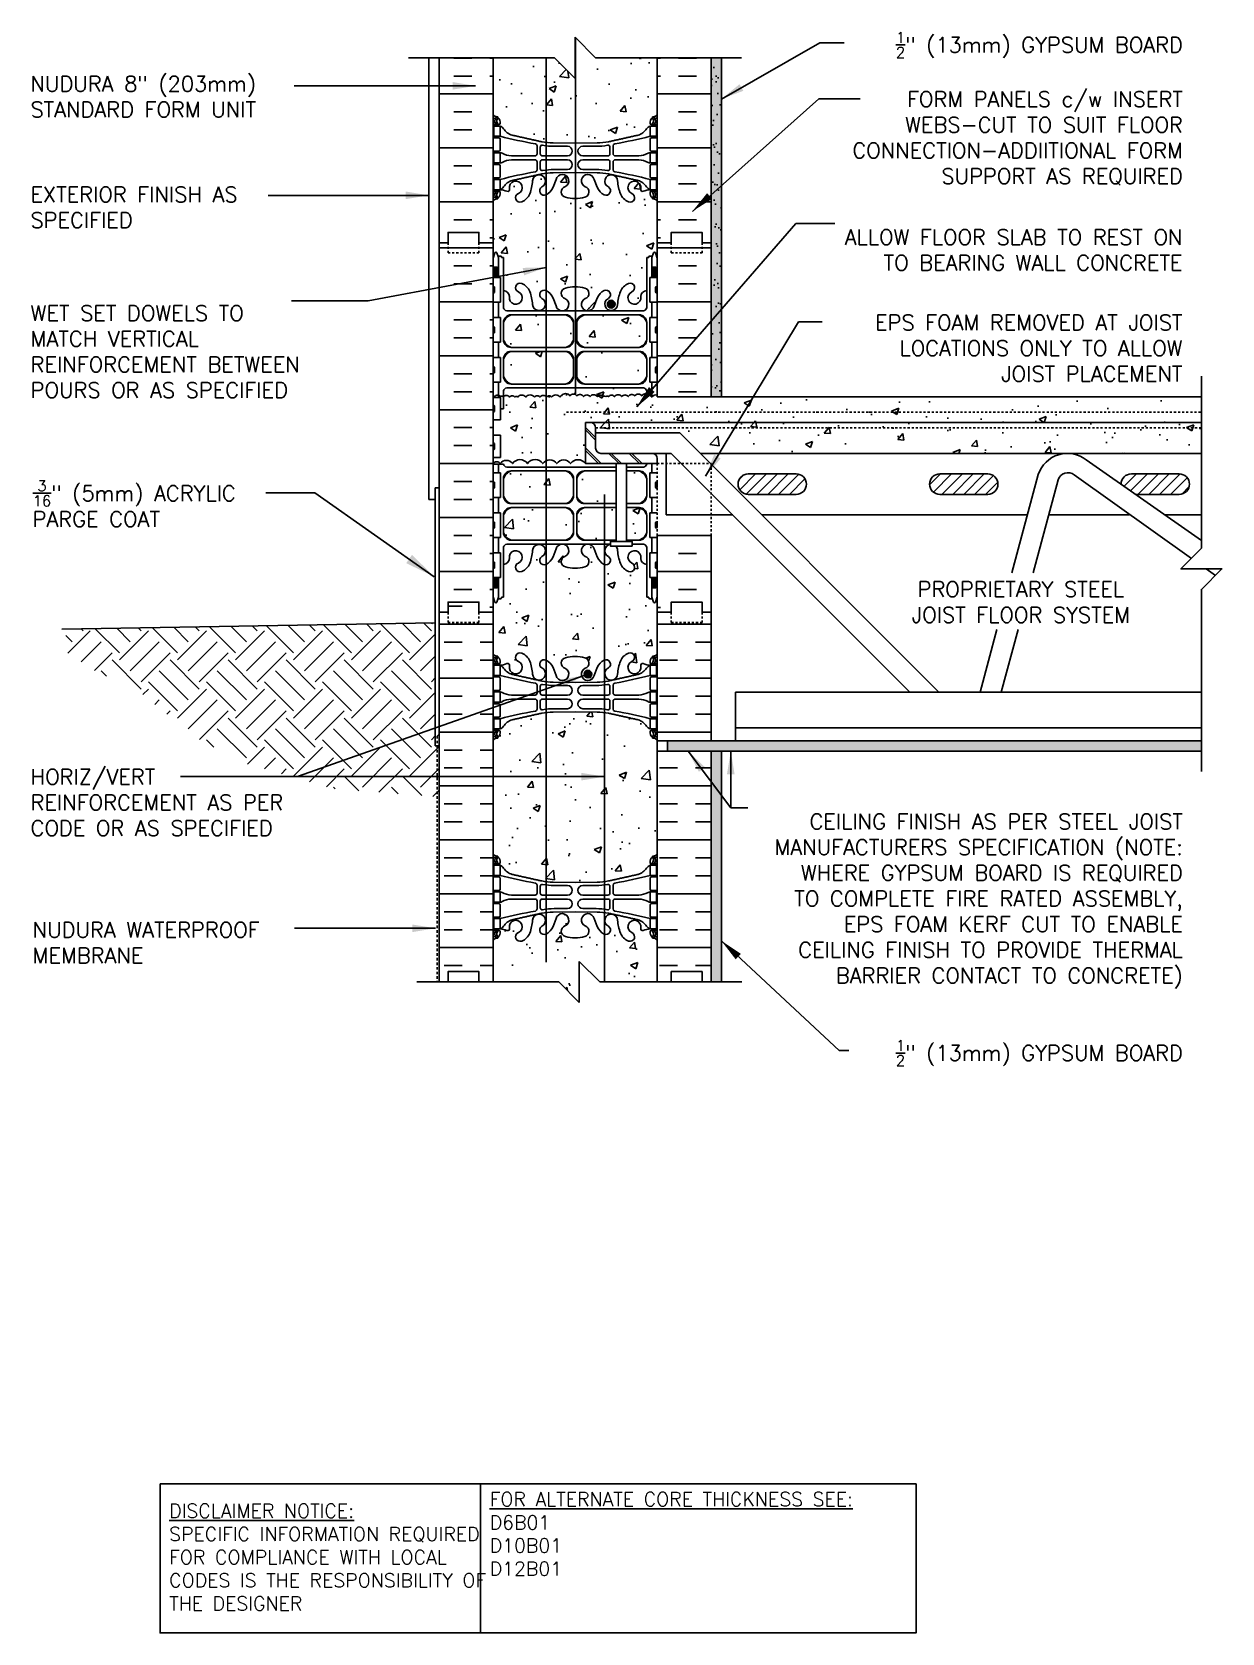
# Model space of a CAD drawing. Header units: inches. Extents: x 165.3 to 223.2, y 175.4 to 253.3.
import ezdxf

# ---------------------------------------------------------------- set-up
doc = ezdxf.new("R2010")
doc.units = ezdxf.units.IN
doc.header["$LTSCALE"] = 0.5
doc.header["$MEASUREMENT"] = 0
doc.linetypes.add('DASHED2', pattern=[0.375, 0.25, -0.125])
doc.linetypes.add('HIDDEN2', pattern=[0.1875, 0.125, -0.0625])
for name, color, linetype in [('HATCH', 12, 'Continuous'), ('Hidden2', 12, 'HIDDEN2'), ('line25', 2, 'Continuous'), ('LINE3', 3, 'Continuous'), ('LINE50', 5, 'Continuous'), ('LINE9', 9, 'Continuous'), ('TEXT', 4, 'Continuous'), ('Web_Edge', 9, 'Continuous')]:
    doc.layers.add(name, color=color, linetype=linetype)
doc.styles.add('DIM', font='romans.shx', dxfattribs={"width": 0.7})
doc.styles.add('ROMANS', font='romans.shx', dxfattribs={"height": 0.75})
doc.styles.get("Standard").update_dxf_attribs({"font": 'romans.shx', "height": 0.75})
doc.dimstyles.new('ext_12', dxfattribs={"dimscale": 12, "dimtxt": 0.075, "dimasz": 0.09375, "dimexe": 0.09375, "dimexo": 0.0625, "dimgap": 0.0625, "dimtad": 1, "dimdec": 1, "dimzin": 2, "dimdsep": 46, "dimlunit": 4, "dimtxsty": 'DIM', "dimcen": 0.09, "dimdle": 0.09375, "dimclrt": 4, "dimadec": 0, "dimazin": 0, "dimtfac": 1, "dimtdec": 1, "dimtmove": 2, "dimatfit": 3, "dimfxl": 1, "dimfrac": 2, "dimtolj": 1, "dimtzin": 0, "dimarcsym": 0})
doc.dimstyles.new('ext_8', dxfattribs={"dimscale": 8, "dimtxt": 0.09375, "dimasz": 0.09375, "dimexe": 0.09375, "dimexo": 0.0625, "dimgap": 0.0625, "dimtad": 1, "dimdec": 1, "dimzin": 3, "dimdsep": 46, "dimlunit": 4, "dimtxsty": 'DIM', "dimcen": 0.09, "dimdle": 0.09375, "dimclrt": 4, "dimadec": 0, "dimazin": 0, "dimtfac": 1, "dimtdec": 1, "dimtmove": 2, "dimatfit": 3, "dimfxl": 1, "dimfrac": 2, "dimtolj": 1, "dimtzin": 0, "dimarcsym": 0})
pattern_1 = [(50, (0, 0), (3.5863, -0.31376), [0.375, -4.125]), (355, (0, 0), (-0.693757, 3.76096), [0.3, -3.3]), (100.4514, (0.299, -0.026), (2.892544, 3.4472), [0.3187, -3.50571]), (46.1842, (0, 1), (5.336207, -0.827596), [0.5625, -6.1875]), (96.6356, (0.4447, 0.931), (4.67331, 4.87059), [0.47805, -5.25857]), (351.1842, (0, 1), (4.67331, 4.87059), [0.45, -4.95]), (21, (0.5, 0.75), (2.984535, -2.013094), [0.375, -4.125]), (326, (0.5, 0.75), (1.216577, 3.62575), [0.3, -3.3]), (71.4514, (0.7487, 0.5822), (4.201112, 1.612656), [0.3187, -3.50571]), (37.5, (0, 0), (0.0607993, 1.6644693), [0, -3.26, 0, -3.35, 0, -3.3125]), (7.5, (0, 0), (1.315348, 1.972059), [0, -1.91, 0, -3.185, 0, -1.2625]), (327.5, (-1.115, 0), (2.669112, -0.1127744), [0, -1.25, 0, -3.9, 0, -5.175]), (317.5, (-1.615, 0), (2.915931, 0.500525), [0, -1.625, 0, -2.59, 0, -3.675])]

msp = doc.modelspace()

# ---------------------------------------------------------------- texts
at = {"layer": 'TEXT', "char_height": 0.75, "style": 'ROMANS'}
for s, insert, width, attachment_point in [('\\A1;{\\H0.7x;\\S1/2;}" (13mm) GYPSUM BOARD', (221.344, 252.686), 19.5775, 6), ('\\A1;NUDURA 8" (203mm) STANDARD FORM UNIT', (165.197, 250.166), 16.57727, 4), ('\\A1;FORM PANELS c/w INSERT WEBS-CUT TO SUIT FLOOR CONNECTION-ADDIITIONAL FORM SUPPORT AS REQUIRED', (221.344, 248.136), 19.5775, 6), ('\\A1;EXTERIOR FINISH AS SPECIFIED', (165.197, 244.783), 14.62371, 4), ('ALLOW FLOOR SLAB TO REST ON TO BEARING WALL CONCRETE', (221.326, 242.705), 18.08617, 6), ('\\A1;WET SET DOWELS TO MATCH VERTICAL REINFORCEMENT BETWEEN POURS OR AS SPECIFIED', (165.208, 237.751), 14.25833, 4), ('EPS FOAM REMOVED AT JOIST LOCATIONS ONLY TO ALLOW JOIST PLACEMENT', (221.326, 237.916), 18.08617, 6), ('\\A1;{\\H0.7x;\\S3/16;}" (5mm) ACRYLIC PARGE COAT', (165.305, 230.351), 14.0636, 4), ('PROPRIETARY STEEL \\PJOIST FLOOR SYSTEM', (213.45, 226.552), 19.5775, 2), ('HORIZ/VERT REINFORCEMENT AS PER CODE OR AS SPECIFIED', (165.205, 215.795), 15.30561, 4), ('CEILING FINISH AS PER STEEL JOIST MANUFACTURERS SPECIFICATION (NOTE: WHERE GYPSUM BOARD IS REQUIRED TO COMPLETE FIRE RATED ASSEMBLY, EPS FOAM KERF CUT TO ENABLE CEILING FINISH TO PROVIDE THERMAL BARRIER CONTACT TO CONCRETE)', (221.344, 210.992), 21.62157, 6), ('\\A1;NUDURA WATERPROOF MEMBRANE', (165.305, 208.963), 14.3929, 4), ('\\A1;{\\H0.7x;\\S1/2;}" (13mm) GYPSUM BOARD', (221.344, 203.594), 19.5775, 6)]:
    msp.add_mtext(s, dxfattribs=dict(at, insert=insert, width=width, attachment_point=attachment_point))
at = {"layer": 'TEXT', "char_height": 0.67604, "attachment_point": 4}
for s, insert, width in [('{\\LFOR ALTERNATE CORE THICKNESS SEE:\\P}D6B01\\PD10B01\\PD12B01', (187.568, 180.172), 28.04272), ('{\\LDISCLAIMER NOTICE:}\\PSPECIFIC INFORMATION REQUIRED FOR COMPLIANCE WITH LOCAL CODES IS THE RESPONSIBILITY OF THE DESIGNER', (171.954, 179.042), 16.82873)]:
    msp.add_mtext(s, dxfattribs=dict(at, insert=insert, width=width))

# ---------------------------------------------------------------- hatches: boundary and pattern name
at = {"layer": 'HATCH'}
h = msp.add_hatch(dxfattribs=at)
h.set_pattern_fill('AR-CONC', color=256, scale=0.5)
h.set_pattern_definition(pattern_1)
h.paths.add_polyline_path([(192.233, 234.298), (192.483, 234.298), (222.248, 234.298), (222.248, 235.548), (195.733, 235.548), (195.733, 235.632, 0.356777), (195.444, 235.501, 0.77579), (195.4, 235.597, 0.520567), (194.982, 235.597, 0.520567), (194.642, 235.597, 0.520567), (194.318, 235.558, 0.520567), (194.003, 235.558, 0.520567), (193.655, 235.558, 0.520567), (193.363, 235.558, 0.542707), (193.231, 235.548, 0.542707), (193.1, 235.558, 0.520567), (192.808, 235.558, 0.520567), (192.46, 235.558, 0.520567), (192.144, 235.558, 0.520567), (191.82, 235.597, 0.520567), (191.481, 235.597, 0.520567), (191.062, 235.597, 0.77579), (191.019, 235.501, 0.570299), (190.588, 235.534, 0.520567), (190.344, 235.534, 0.520567), (190.02, 235.534, 0.520567), (189.751, 235.534, 0.520567), (189.325, 235.534, 0.520567), (188.938, 235.534, 0.520567), (188.796, 235.534, 0.520567), (188.535, 235.542, 0.465708), (188.243, 235.557), (188.243, 234.972), (188.098, 234.972), (188.098, 234.432), (187.733, 234.432), (187.733, 233.682), (188.098, 233.682), (188.098, 232.602), (187.733, 232.602), (187.733, 232.294, -0.531885), (188.089, 232.3, -0.520567), (188.678, 232.3, -0.520567), (189.412, 232.3, -0.520567), (190.158, 232.3, -0.520567), (190.838, 232.3, -0.520567), (191.511, 232.3, -0.520546), (192.233, 232.3)])
h.paths.add_polyline_path([(195.223, 227.387, -0.380392), (194.93, 227.682, 2.087231), (194.496, 227.458, -1), (194.332, 227.049, -0.227838), (193.928, 227.473, -0.06598), (193.803, 228.082, 0.180224), (193.707, 228.279), (193.454, 228.279), (193.454, 228.362, 0.717886), (193.332, 227.781, -1.059167), (193.126, 227.399, -0.16372), (192.804, 227.753), (192.662, 228.14, 1.612474), (192.23, 227.78, -0.734872), (192.207, 227.269, -0.068475), (191.733, 227.207, -0.068475), (191.259, 227.269, -0.734872), (191.235, 227.78, 1.612474), (190.804, 228.14), (190.661, 227.753, -0.16372), (190.339, 227.399, -1.059167), (190.133, 227.781, 1.629604), (189.662, 228.082, -0.06598), (189.538, 227.473, -0.227838), (189.133, 227.049, -1), (188.97, 227.458, 2.087231), (188.536, 227.682, -0.380397), (188.243, 227.387), (188.243, 225.786), (188.143, 225.786), (188.143, 225.756, -0.414214), (188.093, 225.706), (187.967, 225.706), (187.924, 225.574, -0.725737), (187.818, 225.556), (187.733, 225.816), (187.733, 225.057), (187.733, 223.023, 0.088416), (187.879, 222.925), (187.969, 222.925), (187.969, 222.884, -0.249069), (188.079, 222.676), (188.079, 222.609, -0.414214), (188.016, 222.546), (188.074, 222.476, 0.085348), (188.403, 222.552, -0.669601), (188.536, 222.432, 2.087231), (188.97, 222.657, -1), (189.133, 223.065, -0.227838), (189.538, 222.641, -0.06598), (189.662, 222.032, 1.629604), (190.133, 222.333, -1.059167), (190.339, 222.715, -0.16372), (190.661, 222.361), (190.804, 221.974, 1.612474), (191.235, 222.334, -0.734872), (191.259, 222.845, -0.068475), (191.733, 222.907, -0.068475), (192.207, 222.845, -0.734872), (192.23, 222.334, 1.612474), (192.662, 221.974), (192.804, 222.361, -0.16372), (193.126, 222.715, -1.059167), (193.332, 222.333, 1.629604), (193.803, 222.032, -0.06598), (193.928, 222.641, -0.227838), (194.332, 223.065, -1), (194.496, 222.657, 2.087231), (194.93, 222.432, -0.669601), (195.062, 222.552, 0.085348), (195.392, 222.476), (195.449, 222.546, -0.414214), (195.387, 222.609), (195.387, 222.676, -0.249069), (195.497, 222.884), (195.497, 222.925), (195.587, 222.925, 0.088416), (195.733, 223.023), (195.733, 225.057), (195.733, 225.816), (195.654, 225.574, -0.725737), (195.548, 225.556), (195.499, 225.706), (195.373, 225.706, -0.414214), (195.323, 225.756), (195.323, 225.786), (195.223, 225.786)])
h.paths.add_polyline_path([(191.936, 208.057), (192.936, 207.057), (195.733, 207.057), (195.733, 209.091, 0.088416), (195.587, 209.189), (195.497, 209.189), (195.497, 209.23, -0.249069), (195.387, 209.438), (195.387, 209.505, -0.414214), (195.449, 209.568), (195.392, 209.638, 0.085348), (195.062, 209.562, -0.669601), (194.93, 209.682, 2.087231), (194.496, 209.458, -1), (194.332, 209.049, -0.227838), (193.928, 209.473, -0.06598), (193.803, 210.082, 1.629604), (193.332, 209.781, -1.059167), (193.126, 209.399, -0.16372), (192.804, 209.753), (192.662, 210.14, 1.612474), (192.23, 209.78, -0.734872), (192.207, 209.269, -0.068475), (191.733, 209.207, -0.068475), (191.259, 209.269, -0.734872), (191.235, 209.78, 1.612474), (190.804, 210.14), (190.661, 209.753, -0.16372), (190.339, 209.399, -1.059167), (190.133, 209.781, 1.629604), (189.662, 210.082, -0.06598), (189.538, 209.473, -0.227838), (189.133, 209.049, -1), (188.97, 209.458, 2.087231), (188.536, 209.682, -0.669601), (188.403, 209.562, 0.085348), (188.074, 209.638), (188.016, 209.568, -0.414214), (188.079, 209.505), (188.079, 209.438, -0.249069), (187.969, 209.23), (187.969, 209.189), (187.879, 209.189, 0.088416), (187.733, 209.091), (187.733, 207.057), (190.936, 207.057), (191.936, 206.057)])
edge = h.paths.add_edge_path()
edge.add_arc((195.387, 218.469), 0.5, 46.21089, 66.42182)
edge.add_line((195.587, 218.928), (195.497, 218.928))
edge.add_line((195.497, 218.928), (195.497, 218.969))
edge.add_arc((195.637, 219.176), 0.25, 180, 235.9442, ccw=False)
edge.add_line((195.387, 219.176), (195.387, 219.244))
edge.add_arc((195.449, 219.244), 0.0625, 90, 180, ccw=False)
edge.add_line((195.449, 219.306), (195.392, 219.376))
edge.add_arc((195.514, 219.719), 0.364, 212.04242, 250.33874, ccw=False)
edge.add_arc((194.591, 219.108), 0.743, 34.22802, 73.81071)
edge.add_spline(control_points=[(194.798, 219.822), (193.361, 220.142)], knot_values=[0, 0, 1, 1], degree=1, periodic=0)
edge.add_arc((192.805, 217.211), 2.984, 79.25462, 90.09947)
edge.add_line((192.799, 220.195), (191.733, 220.21))
edge.add_line((191.733, 220.21), (190.666, 220.195))
edge.add_arc((190.661, 217.211), 2.984, 89.90053, 100.74538)
edge.add_spline(control_points=[(190.105, 220.142), (188.667, 219.822)], knot_values=[0, 0, 1, 1], degree=1, periodic=0)
edge.add_arc((188.874, 219.108), 0.743, 106.18929, 145.77198)
edge.add_arc((187.951, 219.719), 0.364, 289.66126, 327.95758, ccw=False)
edge.add_line((188.074, 219.376), (188.016, 219.306))
edge.add_arc((188.016, 219.244), 0.0625, 0, 90, ccw=False)
edge.add_line((188.079, 219.244), (188.079, 219.176))
edge.add_arc((187.829, 219.176), 0.25, 304.0558, 360, ccw=False)
edge.add_line((187.969, 218.969), (187.969, 218.928))
edge.add_line((187.969, 218.928), (187.879, 218.928))
edge.add_arc((188.079, 218.469), 0.5, 113.57818, 133.78911)
edge.add_line((187.733, 218.83), (187.733, 213.284))
edge.add_arc((188.079, 213.645), 0.5, 226.21089, 246.42182)
edge.add_line((187.879, 213.186), (187.969, 213.186))
edge.add_line((187.969, 213.186), (187.969, 213.145))
edge.add_arc((187.829, 212.938), 0.25, 0, 55.9442, ccw=False)
edge.add_line((188.079, 212.938), (188.079, 212.87))
edge.add_arc((188.016, 212.87), 0.0625, -90, 0, ccw=False)
edge.add_line((188.016, 212.808), (188.074, 212.738))
edge.add_arc((187.951, 212.395), 0.364, 32.04242, 70.33874, ccw=False)
edge.add_arc((188.874, 213.006), 0.743, 214.22802, 253.81071)
edge.add_spline(control_points=[(188.667, 212.292), (190.105, 211.972)], knot_values=[0, 0, 1, 1], degree=1, periodic=0)
edge.add_arc((190.661, 214.903), 2.984, 259.25462, 270.09947)
edge.add_line((190.666, 211.919), (191.733, 211.904))
edge.add_line((191.733, 211.904), (192.799, 211.919))
edge.add_arc((192.805, 214.903), 2.984, 269.90053, 280.74538)
edge.add_spline(control_points=[(193.361, 211.972), (194.798, 212.292)], knot_values=[0, 0, 1, 1], degree=1, periodic=0)
edge.add_arc((194.591, 213.006), 0.743, 286.18929, 325.77198)
edge.add_arc((195.514, 212.395), 0.364, 109.66126, 147.95758, ccw=False)
edge.add_line((195.392, 212.738), (195.449, 212.808))
edge.add_arc((195.449, 212.87), 0.0625, 180, 270, ccw=False)
edge.add_line((195.387, 212.87), (195.387, 212.938))
edge.add_arc((195.637, 212.938), 0.25, 124.0558, 180, ccw=False)
edge.add_line((195.497, 213.145), (195.497, 213.186))
edge.add_line((195.497, 213.186), (195.587, 213.186))
edge.add_arc((195.387, 213.645), 0.5, 293.57818, 313.78911)
edge.add_line((195.733, 213.284), (195.733, 218.83))
h.paths.add_polyline_path([(195.733, 245.091, 0.088416), (195.587, 245.189), (195.497, 245.189), (195.497, 245.23, -0.249069), (195.387, 245.438), (195.387, 245.505, -0.414214), (195.449, 245.568), (195.392, 245.638, 0.085348), (195.062, 245.562, -0.669601), (194.93, 245.682, 2.087231), (194.496, 245.458, -1), (194.332, 245.049, -0.227838), (193.928, 245.473, -0.06598), (193.803, 246.082, 1.629604), (193.332, 245.781, -1.059167), (193.126, 245.399, -0.16372), (192.804, 245.753), (192.662, 246.14, 1.612474), (192.23, 245.78, -0.734872), (192.207, 245.269, -0.068475), (191.733, 245.207, -0.068475), (191.259, 245.269, -0.734872), (191.235, 245.78, 1.612474), (190.804, 246.14), (190.661, 245.753, -0.16372), (190.339, 245.399, -1.059167), (190.133, 245.781, 1.629604), (189.662, 246.082, -0.06598), (189.538, 245.473, -0.227838), (189.133, 245.049, -1), (188.97, 245.458, 2.087231), (188.536, 245.682, -0.669601), (188.403, 245.562, 0.085348), (188.074, 245.638), (188.016, 245.568, -0.414214), (188.079, 245.505), (188.079, 245.438, -0.249069), (187.969, 245.23), (187.969, 245.189), (187.879, 245.189, 0.088416), (187.733, 245.091), (187.733, 243.057), (187.733, 242.298), (187.812, 242.54, -0.725737), (187.918, 242.558), (187.967, 242.408), (188.093, 242.408, -0.414214), (188.143, 242.358), (188.143, 242.328), (188.243, 242.328), (188.243, 240.727, -0.380397), (188.536, 240.432, 2.087231), (188.97, 240.657, -1), (189.133, 241.065, -0.227838), (189.538, 240.641, -0.06598), (189.662, 240.032, 1.629604), (190.133, 240.333, -1.059167), (190.339, 240.715, -0.16372), (190.661, 240.361), (190.804, 239.974, 1.612474), (191.235, 240.334, -0.734872), (191.259, 240.845, -0.068475), (191.733, 240.907, -0.068475), (192.207, 240.845, -0.734872), (192.23, 240.334, 1.612474), (192.662, 239.974), (192.804, 240.361, -0.16372), (193.126, 240.715, -1.059167), (193.332, 240.333, 1.629604), (193.803, 240.032, -0.06598), (193.928, 240.641, -0.227838), (194.332, 241.065, -1), (194.496, 240.657, 2.087231), (194.93, 240.432, -0.380392), (195.223, 240.727), (195.223, 242.328), (195.323, 242.328), (195.323, 242.358, -0.414214), (195.373, 242.408), (195.499, 242.408), (195.542, 242.54, -0.725737), (195.648, 242.558), (195.733, 242.298), (195.733, 243.057)])
edge = h.paths.add_edge_path()
edge.add_line((195.733, 252.057), (192.733, 252.057))
edge.add_line((192.733, 252.057), (191.733, 253.057))
edge.add_line((191.733, 253.057), (191.733, 251.057))
edge.add_line((191.733, 251.057), (190.733, 252.057))
edge.add_line((190.733, 252.057), (187.733, 252.057))
edge.add_line((187.733, 252.057), (187.733, 249.284))
edge.add_arc((188.079, 249.645), 0.5, 226.21089, 246.42182)
edge.add_line((187.879, 249.186), (187.969, 249.186))
edge.add_line((187.969, 249.186), (187.969, 249.145))
edge.add_arc((187.829, 248.938), 0.25, 0, 55.9442, ccw=False)
edge.add_line((188.079, 248.938), (188.079, 248.87))
edge.add_arc((188.016, 248.87), 0.0625, -90, 0, ccw=False)
edge.add_line((188.016, 248.808), (188.074, 248.738))
edge.add_arc((187.951, 248.395), 0.364, 32.04242, 70.33874, ccw=False)
edge.add_arc((188.874, 249.006), 0.743, 214.22802, 253.81071)
edge.add_spline(control_points=[(188.667, 248.292), (190.105, 247.972)], knot_values=[0, 0, 1, 1], degree=1, periodic=0)
edge.add_arc((190.661, 250.903), 2.984, 259.25462, 270.09947)
edge.add_line((190.666, 247.919), (191.733, 247.904))
edge.add_line((191.733, 247.904), (192.799, 247.919))
edge.add_arc((192.805, 250.903), 2.984, 269.90053, 280.74538)
edge.add_spline(control_points=[(193.361, 247.972), (194.798, 248.292)], knot_values=[0, 0, 1, 1], degree=1, periodic=0)
edge.add_arc((194.591, 249.006), 0.743, 286.18929, 325.77198)
edge.add_arc((195.514, 248.395), 0.364, 109.66126, 147.95758, ccw=False)
edge.add_line((195.392, 248.738), (195.449, 248.808))
edge.add_arc((195.449, 248.87), 0.0625, 180, 270, ccw=False)
edge.add_line((195.387, 248.87), (195.387, 248.938))
edge.add_arc((195.637, 248.938), 0.25, 124.0558, 180, ccw=False)
edge.add_line((195.497, 249.145), (195.497, 249.186))
edge.add_line((195.497, 249.186), (195.587, 249.186))
edge.add_arc((195.387, 249.645), 0.5, 293.57818, 313.78911)
edge.add_line((195.733, 249.284), (195.733, 252.057))
h.paths.add_polyline_path([(191.656, 229.784, 0.225652), (191.281, 230.159), (188.618, 230.159, 0.225652), (188.243, 229.784), (188.243, 228.943, 0.225652), (188.618, 228.568), (191.281, 228.568, 0.225652), (191.656, 228.943)])
h.paths.add_polyline_path([(191.656, 231.565, 0.225652), (191.281, 231.94), (188.618, 231.94, 0.225652), (188.243, 231.565), (188.243, 230.724, 0.225652), (188.618, 230.349), (191.281, 230.349, 0.225652), (191.656, 230.724)])
h.paths.add_polyline_path([(193.733, 231.94), (192.184, 231.94, 0.225652), (191.809, 231.565), (191.809, 230.724, 0.225652), (192.184, 230.349), (193.733, 230.349)])
h.paths.add_polyline_path([(193.733, 230.159), (192.184, 230.159, 0.225652), (191.809, 229.784), (191.809, 228.943, 0.225652), (192.184, 228.568), (193.733, 228.568)])
h.paths.add_polyline_path([(195.223, 231.565, 0.225652), (194.848, 231.94), (194.233, 231.94), (194.233, 230.349), (194.848, 230.349, 0.225652), (195.223, 230.724)])
h.paths.add_polyline_path([(195.223, 229.784, 0.225652), (194.848, 230.159), (194.233, 230.159), (194.233, 228.568), (194.848, 228.568, 0.225652), (195.223, 228.943)])
h.paths.add_polyline_path([(191.656, 237.39, 0.225652), (191.281, 237.765), (188.618, 237.765, 0.225652), (188.243, 237.39), (188.243, 236.549, 0.225652), (188.618, 236.174), (191.281, 236.174, 0.225652), (191.656, 236.549)])
h.paths.add_polyline_path([(195.223, 237.39, 0.225652), (194.848, 237.765), (192.184, 237.765, 0.225652), (191.809, 237.39), (191.809, 236.549, 0.225652), (192.184, 236.174), (194.848, 236.174, 0.225652), (195.223, 236.549)])
h.paths.add_polyline_path([(195.223, 239.171, 0.225652), (194.848, 239.546), (192.184, 239.546, 0.225652), (191.809, 239.171), (191.809, 238.33, 0.225652), (192.184, 237.955), (194.848, 237.955, 0.225652), (195.223, 238.33)])
h.paths.add_polyline_path([(191.656, 239.171, 0.225652), (191.281, 239.546), (188.618, 239.546, 0.225652), (188.243, 239.171), (188.243, 238.33, 0.225652), (188.618, 237.955), (191.281, 237.955, 0.225652), (191.656, 238.33)])
h.paths.add_polyline_path([(195.223, 235.838, 0.268138), (195.062, 235.986), (188.404, 235.986, 0.268156), (188.243, 235.838), (188.243, 235.557, -0.465708), (188.535, 235.542, -0.520567), (188.796, 235.534, -0.520567), (188.938, 235.534, -0.520567), (189.325, 235.534, -0.520567), (189.751, 235.534, -0.520567), (190.02, 235.534, -0.520567), (190.344, 235.534, -0.520567), (190.588, 235.534, -0.520567), (190.999, 235.534, -0.520567), (191.062, 235.597, -0.520567), (191.481, 235.597, -0.520567), (191.82, 235.597, -0.520567), (192.144, 235.558, -0.520567), (192.46, 235.558, -0.520567), (192.808, 235.558, -0.520567), (193.1, 235.558, -0.542707), (193.231, 235.548, -0.542707), (193.363, 235.558, -0.520567), (193.655, 235.558, -0.520567), (194.003, 235.558, -0.520567), (194.318, 235.558, -0.520567), (194.642, 235.597, -0.520567), (194.982, 235.597, -0.277855), (195.223, 235.704)])
h.paths.add_polyline_path([(222.248, 234.048), (192.733, 234.048), (192.733, 233.798), (196.834, 233.798), (197.834, 232.798), (222.248, 232.798)], flags=17)
h = msp.add_hatch(dxfattribs=at)
h.set_pattern_fill('AR-SAND', color=256, scale=0.25, style=0)
h.set_pattern_definition([(37.5, (198.7544, 241.9739), (-0.0157483, 0.481706), [0, -0.38, 0, -0.425, 0, -0.40625]), (7.5, (198.7544, 241.9739), (0.442444, 0.705537), [0, -0.205, 0, -0.3425, 0, -0.13125]), (327.5, (198.4469, 241.9739), (0.7785355, 0.0014148), [0, -0.125, 0, -0.45, 0, -0.5875]), (317.5, (198.4469, 241.9739), (0.751532, 0.219419), [0, -0.0625, 0, -0.295, 0, -0.3375])])
h.paths.add_polyline_path([(198.858, 252.057), (198.358, 252.057), (198.358, 243.057), (198.358, 235.548), (198.858, 235.548)])
h.paths.add_polyline_path([(198.858, 218.298), (198.358, 218.298), (198.358, 207.057), (198.858, 207.057)])
h.paths.add_polyline_path([(222.248, 218.298), (222.248, 218.798), (196.233, 218.798), (196.233, 218.298)])
h = msp.add_hatch(dxfattribs=at)
h.set_pattern_fill('AR-SAND', color=256, scale=0.5, style=0)
h.set_pattern_definition([(37.5, (79.2483, 37.8244), (-0.0314967, 0.963412), [0, -0.76, 0, -0.85, 0, -0.8125]), (7.5, (79.2483, 37.8244), (0.8848884, 1.411073), [0, -0.41, 0, -0.685, 0, -0.2625]), (327.5, (78.6333, 37.8244), (1.557071, 0.0028295), [0, -0.25, 0, -0.9, 0, -1.175]), (317.5, (78.6333, 37.8244), (1.503063, 0.438838), [0, -0.125, 0, -0.59, 0, -0.675])])
h.paths.add_polyline_path([(198.858, 237.845), (198.358, 237.597), (198.358, 235.548), (198.858, 235.548)])
h.paths.add_polyline_path([(198.858, 242.694), (198.358, 242.447), (198.358, 237.597), (198.858, 237.845)])
h.paths.add_polyline_path([(198.858, 244.359), (198.358, 244.359), (198.358, 243.057), (198.358, 242.447), (198.858, 242.694)])
h.paths.add_polyline_path([(198.858, 252.057), (198.358, 252.057), (198.358, 244.359), (198.858, 244.359)])
h = msp.add_hatch(dxfattribs=at)
h.set_pattern_fill('INSUL', color=256, scale=7, style=0)
h.set_pattern_definition([(0, (-2738.4288, -171.9525), (0, 2.625), []), (0, (-2738.4288, -171.0775), (0, 2.625), [0.875, -0.875]), (0, (-2738.4288, -170.2025), (0, 2.625), [0.875, -0.875])])
h.paths.add_polyline_path([(185.108, 225.057), (185.545, 225.057), (185.545, 225.557), (187.045, 225.557), (187.045, 225.057), (187.733, 225.057), (187.733, 243.057), (187.045, 243.057), (187.045, 243.557), (185.545, 243.557), (185.545, 243.057), (185.108, 243.057)])
h = msp.add_hatch(dxfattribs=at)
h.set_pattern_fill('AR-CONC', color=256, scale=0.5)
h.set_pattern_definition(pattern_1)
h.paths.add_polyline_path([(222.248, 234.298), (192.483, 234.298, -0.414214), (192.733, 234.048), (222.248, 234.048)])
h = msp.add_hatch(dxfattribs=at)
h.set_pattern_fill('ANSI31', color=256, scale=3, style=0)
h.set_pattern_definition([(45, (210.37957, 231.04414), (-0.265165, 0.265165), [])])
h.paths.add_polyline_path([(211.833, 231.797), (209.501, 231.797, 1), (209.501, 230.798), (211.833, 230.798, 1)])
h.paths.add_polyline_path([(221.164, 231.797), (218.832, 231.797, 0.413962), (218.333, 231.298), (219.047, 230.798), (221.164, 230.798, 1)])
h.paths.add_polyline_path([(202.502, 231.797), (200.17, 231.797, 1), (200.17, 230.798), (202.502, 230.798, 1)])
h = msp.add_hatch(dxfattribs=at)
h.set_pattern_fill('INSUL', color=256, scale=7, style=0)
h.set_pattern_definition([(0, (197.5985, 221.849), (0, 2.625), []), (0, (197.5985, 222.724), (0, 2.625), [0.875, -0.875]), (0, (197.5985, 223.599), (0, 2.625), [0.875, -0.875])])
h.paths.add_polyline_path([(198.358, 225.057), (197.92, 225.057), (197.92, 224.557), (196.42, 224.557), (196.42, 225.057), (195.733, 225.057), (195.733, 218.798), (198.358, 218.798)])
h.paths.add_polyline_path([(198.358, 218.298), (195.733, 218.298), (195.733, 207.057), (198.358, 207.057)])
h.paths.add_polyline_path([(185.108, 207.057), (185.545, 207.057), (185.545, 207.557), (187.045, 207.557), (187.045, 207.057), (187.733, 207.057), (187.733, 225.057), (187.045, 225.057), (187.045, 225.557), (185.545, 225.557), (185.545, 225.057), (185.108, 225.057)])
h = msp.add_hatch(dxfattribs=at)
h.set_pattern_fill('EARTH', color=256, scale=8, angle=45, style=0)
h.set_pattern_definition([(45, (77.2483, 37.8244), (2e-16, 2.828427), [2, -2]), (45, (76.718, 38.3547), (2e-16, 2.828427), [2, -2]), (45, (76.1877, 38.885), (2e-16, 2.828427), [2, -2]), (135, (76.1877, 39.2386), (-2.828427, 4e-16), [2, -2]), (135, (76.718, 39.769), (-2.828427, 4e-16), [2, -2]), (135, (77.2483, 40.2993), (-2.828427, 4e-16), [2, -2])])
h.paths.add_polyline_path([(184.92, 224.548), (166.924, 224.233), (166.924, 223.124), (168.357, 222.198), (170.405, 221.264), (173.121, 219.04), (175.48, 217.75), (179.977, 216.46), (185.108, 216.069), (185.108, 218.548), (184.92, 218.548)])
at = {"layer": 'LINE3'}
for points in [[(193.304, 240.063, 1), (193.679, 240.063, 1)], [(192.169, 222.047, 1), (192.544, 222.047, 1)]]:
    msp.add_hatch(color=256, dxfattribs=at).paths.add_polyline_path(points)

# ---------------------------------------------------------------- linework, layer by layer
at = {"layer": 'HATCH'}
for p, q in [((185.821, 252.048), (186.696, 252.048)), ((187.571, 252.048), (187.733, 252.048)), ((195.894, 252.048), (195.733, 252.048)), ((197.644, 252.048), (196.769, 252.048)), ((185.821, 251.173), (186.696, 251.173)), ((187.571, 251.173), (187.733, 251.173)), ((195.894, 251.173), (195.733, 251.173)), ((197.644, 251.173), (196.769, 251.173)), ((185.108, 250.298), (187.733, 250.298)), ((191.738, 250.524), (191.738, 250.524)), ((198.358, 250.298), (195.733, 250.298)), ((185.821, 249.423), (186.696, 249.423)), ((197.644, 249.423), (196.769, 249.423)), ((185.821, 248.548), (186.696, 248.548)), ((197.644, 248.548), (196.769, 248.548)), ((185.108, 247.673), (187.733, 247.673)), ((198.358, 247.673), (195.733, 247.673)), ((185.821, 246.798), (186.696, 246.798)), ((197.644, 246.798), (196.769, 246.798)), ((185.821, 245.923), (186.696, 245.923)), ((197.644, 245.923), (196.769, 245.923)), ((185.108, 245.048), (187.733, 245.048)), ((198.358, 245.048), (195.733, 245.048)), ((185.821, 244.173), (186.696, 244.173)), ((187.571, 244.173), (187.733, 244.173)), ((195.894, 244.173), (195.733, 244.173)), ((197.644, 244.173), (196.769, 244.173)), ((187.571, 243.298), (187.733, 243.298)), ((195.894, 243.298), (195.733, 243.298)), ((198.358, 242.798), (195.733, 242.798)), ((197.644, 241.923), (196.769, 241.923)), ((197.644, 241.048), (196.769, 241.048)), ((198.358, 240.173), (195.733, 240.173)), ((197.644, 239.298), (196.769, 239.298)), ((197.644, 238.423), (196.769, 238.423)), ((198.358, 237.548), (195.733, 237.548)), ((197.644, 236.673), (196.769, 236.673)), ((197.644, 235.798), (196.769, 235.798)), ((192.233, 234.062), (192.733, 233.562)), ((192.233, 233.937), (192.733, 233.437)), ((192.233, 233.062), (192.997, 232.298)), ((192.233, 232.937), (192.872, 232.298)), ((193.372, 232.798), (193.872, 232.298)), ((193.497, 232.798), (193.997, 232.298)), ((194.372, 232.798), (194.872, 232.298)), ((194.497, 232.798), (194.997, 232.298)), ((197.644, 228.798), (196.769, 228.798)), ((197.644, 227.923), (196.769, 227.923)), ((198.358, 227.048), (195.733, 227.048)), ((197.644, 226.173), (196.769, 226.173)), ((195.894, 225.298), (195.733, 225.298))]:
    msp.add_line(p, q, dxfattribs=at)
for points in [[(187.733, 235.625, -0.12304), (187.81, 235.558, -0.520567), (188.103, 235.558, -0.542707), (188.234, 235.548)], [(188.234, 235.548, -0.486686), (188.535, 235.542, -0.520567), (188.796, 235.534, -0.520567), (188.938, 235.534, -0.520567), (189.325, 235.534, -0.520567), (189.751, 235.534, -0.520567), (190.02, 235.534, -0.520567), (190.344, 235.534, -0.520567), (190.588, 235.534, -0.520567), (190.999, 235.534, -0.520567), (191.062, 235.597, -0.520567), (191.481, 235.597, -0.520567), (191.82, 235.597, -0.520567), (192.144, 235.558, -0.520567), (192.46, 235.558, -0.520567), (192.808, 235.558, -0.520567), (193.1, 235.558, -0.542707), (193.231, 235.548)], [(195.733, 235.632, 0.314132), (195.464, 235.534, 0.520567), (195.4, 235.597, 0.520567), (194.982, 235.597, 0.520567), (194.642, 235.597, 0.520567), (194.318, 235.558, 0.520567), (194.003, 235.558, 0.520567), (193.655, 235.558, 0.520567), (193.363, 235.558, 0.542707), (193.231, 235.548)], [(192.233, 232.3, 0.520567), (191.511, 232.3, 0.520567), (190.838, 232.3, 0.520567), (190.158, 232.3, 0.520567), (189.412, 232.3, 0.520567), (188.678, 232.3, 0.520567), (188.089, 232.3, 0.520567), (187.737, 232.3)]]:
    msp.add_lwpolyline(points, format="xyb", dxfattribs=at)
at = {"layer": 'Hidden2', "linetype": 'HIDDEN2'}
for p, q in [((191.308, 234.798), (222.248, 234.798)), ((192.733, 234.048), (222.248, 234.048))]:
    msp.add_line(p, q, dxfattribs=at)
at = {"layer": 'Hidden2'}
for p, q in [((195.733, 228.798), (195.733, 232.298)), ((195.733, 232.298), (198.358, 232.298)), ((198.358, 232.298), (198.358, 228.798))]:
    msp.add_line(p, q, dxfattribs=at)
at = {"layer": 'line25'}
for p, q in [((187.733, 252.057), (187.733, 243.057)), ((195.733, 243.057), (195.733, 252.057)), ((187.733, 243.057), (187.733, 225.057)), ((195.733, 235.548), (195.733, 243.057)), ((187.733, 241.362), (188.098, 241.362)), ((188.098, 240.162), (188.098, 241.362)), ((195.733, 241.362), (195.368, 241.362)), ((195.368, 240.162), (195.368, 241.362)), ((187.733, 240.162), (188.098, 240.162)), ((195.733, 240.162), (195.368, 240.162)), ((187.733, 239.412), (188.098, 239.412)), ((188.098, 238.212), (188.098, 239.412)), ((195.733, 239.412), (195.368, 239.412)), ((195.368, 238.212), (195.368, 239.412)), ((187.733, 238.212), (188.098, 238.212)), ((195.733, 238.212), (195.368, 238.212)), ((187.733, 237.462), (188.098, 237.462)), ((188.098, 236.262), (188.098, 237.462)), ((195.733, 237.462), (195.368, 237.462)), ((195.368, 236.262), (195.368, 237.462)), ((187.733, 236.262), (188.098, 236.262)), ((195.733, 236.262), (195.368, 236.262)), ((187.733, 235.512), (188.098, 235.512)), ((187.733, 235.512), (188.098, 235.512)), ((188.098, 235.512), (188.098, 234.432)), ((187.733, 234.432), (188.098, 234.432)), ((192.233, 234.298), (192.233, 232.298)), ((192.233, 234.298), (192.483, 234.298)), ((192.733, 234.048), (192.733, 233.048)), ((187.733, 233.682), (188.098, 233.682)), ((188.098, 232.602), (188.098, 233.682)), ((187.733, 232.602), (188.098, 232.602)), ((192.983, 232.798), (195.483, 232.798)), ((195.733, 232.298), (195.733, 232.548)), ((187.733, 231.852), (188.098, 231.852)), ((188.098, 231.852), (188.098, 230.652)), ((192.233, 232.298), (195.733, 232.298)), ((193.733, 228.505), (193.733, 232.298)), ((194.233, 228.505), (194.233, 232.298)), ((195.733, 231.852), (195.368, 231.852)), ((195.368, 231.852), (195.368, 230.652)), ((187.733, 230.652), (188.098, 230.652)), ((195.733, 230.652), (195.368, 230.652)), ((187.733, 229.902), (188.098, 229.902)), ((188.098, 229.902), (188.098, 228.702)), ((195.733, 229.902), (195.368, 229.902)), ((195.368, 229.902), (195.368, 228.702)), ((187.733, 228.702), (188.098, 228.702)), ((195.733, 228.702), (195.368, 228.702)), ((195.733, 225.057), (195.733, 228.798)), ((198.358, 228.798), (195.733, 228.798)), ((187.733, 227.952), (188.098, 227.952)), ((188.098, 227.952), (188.098, 226.752)), ((195.733, 227.952), (195.368, 227.952)), ((195.368, 227.952), (195.368, 226.752)), ((187.733, 226.752), (188.098, 226.752)), ((195.733, 226.752), (195.368, 226.752)), ((187.733, 225.057), (187.733, 207.057)), ((195.733, 207.057), (195.733, 225.057))]:
    msp.add_line(p, q, dxfattribs=at)
for points in [[(193.983, 228.505), (193.454, 228.505), (193.454, 228.279), (193.983, 228.279)], [(193.983, 228.505), (194.511, 228.505), (194.511, 228.279), (194.252, 228.279)], [(194.252, 228.279), (193.983, 228.279)]]:
    msp.add_lwpolyline(points, dxfattribs=at)
for centre, start, end in [((192.483, 234.048), 0, 90), ((192.983, 233.048), 180, 270), ((195.483, 232.548), 0, 90)]:
    msp.add_arc(centre, 0.25, start, end, dxfattribs=at)
at = {"layer": 'LINE3'}
for p, q in [((191.744, 253.045), (191.744, 235.663)), ((190.319, 252.057), (190.319, 208.013)), ((193.167, 230.798), (193.167, 207.057))]:
    msp.add_line(p, q, dxfattribs=at)
for centre in [(193.491, 240.063), (192.357, 222.047)]:
    msp.add_circle(centre, 0.188, dxfattribs=at)
at = {"layer": 'LINE50'}
for p, q in [((185.108, 243.057), (185.108, 252.057)), ((198.358, 243.057), (198.358, 252.057)), ((185.108, 225.057), (185.108, 243.057)), ((198.358, 235.548), (198.358, 243.057)), ((198.358, 225.057), (198.358, 228.798)), ((166.725, 224.23), (184.92, 224.548)), ((185.108, 207.057), (185.108, 225.057)), ((198.358, 218.798), (198.358, 225.057)), ((198.358, 207.057), (198.358, 218.298))]:
    msp.add_line(p, q, dxfattribs=at)
for points in [[(185.108, 243.057), (185.545, 243.057), (185.545, 243.557), (187.045, 243.557), (187.045, 243.057), (187.733, 243.057)], [(187.733, 243.057), (187.045, 243.057), (187.045, 243.557), (185.545, 243.557), (185.545, 243.057), (185.108, 243.057)], [(198.358, 243.057), (197.92, 243.057), (197.92, 243.557), (196.42, 243.557), (196.42, 243.057), (195.733, 243.057)], [(195.733, 243.057), (196.42, 243.057), (196.42, 243.557), (197.92, 243.557), (197.92, 243.057), (198.358, 243.057)], [(185.108, 225.057), (185.545, 225.057), (185.545, 225.557), (187.045, 225.557), (187.045, 225.057), (187.733, 225.057)], [(187.733, 225.057), (187.045, 225.057), (187.045, 225.557), (185.545, 225.557), (185.545, 225.057), (185.108, 225.057)], [(198.358, 225.057), (197.92, 225.057), (197.92, 225.557), (196.42, 225.557), (196.42, 225.057), (195.733, 225.057)], [(195.733, 225.057), (196.42, 225.057), (196.42, 225.557), (197.92, 225.557), (197.92, 225.057), (198.358, 225.057)], [(187.733, 207.057), (187.045, 207.057), (187.045, 207.557), (185.545, 207.557), (185.545, 207.057), (185.108, 207.057)], [(195.733, 207.057), (196.42, 207.057), (196.42, 207.557), (197.92, 207.557), (197.92, 207.057), (198.358, 207.057)]]:
    msp.add_lwpolyline(points, dxfattribs=at)
at = {"layer": 'LINE9'}
for p, q in [((191.733, 251.057), (191.733, 253.057)), ((191.733, 253.057), (192.733, 252.057)), ((183.62, 252.057), (190.733, 252.057)), ((184.608, 230.548), (184.608, 252.057)), ((190.733, 252.057), (191.733, 251.057)), ((199.846, 252.057), (192.733, 252.057)), ((198.858, 235.548), (198.858, 252.057)), ((187.733, 240.652), (187.733, 240.872)), ((187.733, 240.817), (187.733, 240.817)), ((187.733, 240.707), (187.733, 240.707)), ((187.773, 240.912), (187.773, 240.912)), ((187.773, 240.612), (187.773, 240.612)), ((187.813, 240.652), (187.813, 240.872)), ((195.653, 240.652), (195.653, 240.872)), ((195.693, 240.912), (195.693, 240.912)), ((195.693, 240.612), (195.693, 240.612)), ((195.733, 240.652), (195.733, 240.872)), ((195.733, 240.817), (195.733, 240.817)), ((195.733, 240.707), (195.733, 240.707)), ((187.733, 238.702), (187.733, 238.922)), ((187.733, 238.867), (187.733, 238.867)), ((187.733, 238.757), (187.733, 238.757)), ((187.773, 238.962), (187.773, 238.962)), ((187.773, 238.662), (187.773, 238.662)), ((187.813, 238.702), (187.813, 238.922)), ((195.653, 238.702), (195.653, 238.922)), ((195.693, 238.962), (195.693, 238.962)), ((195.693, 238.662), (195.693, 238.662)), ((195.733, 238.702), (195.733, 238.922)), ((195.733, 238.867), (195.733, 238.867)), ((195.733, 238.757), (195.733, 238.757)), ((187.733, 236.752), (187.733, 236.972)), ((187.733, 236.917), (187.733, 236.917)), ((187.733, 236.807), (187.733, 236.807)), ((187.773, 237.012), (187.773, 237.012)), ((187.773, 236.712), (187.773, 236.712)), ((187.813, 236.752), (187.813, 236.972)), ((195.653, 236.752), (195.653, 236.972)), ((195.693, 237.012), (195.693, 237.012)), ((195.693, 236.712), (195.693, 236.712)), ((195.733, 236.752), (195.733, 236.972)), ((195.733, 236.917), (195.733, 236.917)), ((195.733, 236.807), (195.733, 236.807)), ((195.733, 235.548), (222.248, 235.548)), ((187.733, 235.082), (187.733, 234.862)), ((187.733, 235.027), (187.733, 235.027)), ((187.733, 234.917), (187.733, 234.917)), ((187.773, 235.122), (187.773, 235.122)), ((187.773, 234.822), (187.773, 234.822)), ((187.813, 235.082), (187.813, 234.862)), ((192.483, 234.298), (222.248, 234.298)), ((187.733, 233.032), (187.733, 233.252)), ((187.733, 233.197), (187.733, 233.197)), ((187.773, 233.292), (187.773, 233.292)), ((187.813, 233.032), (187.813, 233.252)), ((196.834, 233.798), (192.733, 233.798)), ((196.834, 233.798), (209.459, 221.173)), ((187.733, 233.087), (187.733, 233.087)), ((187.773, 232.992), (187.773, 232.992)), ((195.483, 232.798), (196.42, 232.798)), ((196.17, 232.798), (196.17, 229.798)), ((196.42, 232.798), (208.045, 221.173)), ((197.834, 232.798), (222.248, 232.798)), ((214.574, 232.798), (216.074, 232.798)), ((216.639, 232.484), (222.248, 228.556)), ((194.471, 232.298), (194.046, 232.298)), ((195.733, 232.298), (195.128, 232.298)), ((195.733, 232.298), (195.152, 232.298)), ((202.502, 231.797), (200.17, 231.797)), ((211.833, 231.797), (209.501, 231.797)), ((213.017, 226.985), (214.3, 231.774)), ((216.046, 231.752), (221.756, 227.68)), ((221.164, 231.797), (218.832, 231.797)), ((184.92, 231.122), (185.108, 231.122)), ((187.733, 231.362), (187.733, 231.142)), ((187.733, 231.307), (187.733, 231.307)), ((187.733, 231.197), (187.733, 231.197)), ((187.773, 231.402), (187.773, 231.402)), ((187.773, 231.102), (187.773, 231.102)), ((187.813, 231.362), (187.813, 231.142)), ((195.653, 231.362), (195.653, 231.142)), ((195.693, 231.402), (195.693, 231.402)), ((195.693, 231.102), (195.693, 231.102)), ((195.733, 231.362), (195.733, 231.142)), ((195.733, 231.307), (195.733, 231.307)), ((195.733, 231.197), (195.733, 231.197)), ((200.17, 230.798), (202.502, 230.798)), ((209.501, 230.798), (211.833, 230.798)), ((214.052, 226.985), (215.266, 231.515)), ((219.047, 230.798), (221.164, 230.798)), ((184.608, 230.548), (184.92, 230.548)), ((187.733, 229.412), (187.733, 229.192)), ((187.733, 229.357), (187.733, 229.357)), ((187.733, 229.247), (187.733, 229.247)), ((187.813, 229.412), (187.813, 229.192)), ((195.653, 229.412), (195.653, 229.192)), ((195.733, 229.412), (195.733, 229.192)), ((195.733, 229.357), (195.733, 229.357)), ((195.733, 229.247), (195.733, 229.247)), ((196.17, 229.798), (199.42, 229.798)), ((200.834, 229.798), (213.771, 229.798)), ((214.806, 229.798), (218.732, 229.798)), ((220.476, 229.798), (222.248, 229.798)), ((187.773, 229.152), (187.773, 229.152)), ((195.693, 229.152), (195.693, 229.152)), ((187.733, 227.462), (187.733, 227.242)), ((187.733, 227.407), (187.733, 227.407)), ((187.733, 227.297), (187.733, 227.297)), ((187.773, 227.502), (187.773, 227.502)), ((187.773, 227.202), (187.773, 227.202)), ((187.813, 227.462), (187.813, 227.242)), ((195.653, 227.462), (195.653, 227.242)), ((195.693, 227.502), (195.693, 227.502)), ((195.693, 227.202), (195.693, 227.202)), ((195.733, 227.462), (195.733, 227.242)), ((195.733, 227.407), (195.733, 227.407)), ((195.733, 227.297), (195.733, 227.297)), ((222.481, 227.173), (222.932, 226.856)), ((211.459, 221.173), (212.277, 224.222)), ((212.495, 221.173), (213.312, 224.222)), ((199.545, 221.173), (222.248, 221.173)), ((199.545, 218.798), (199.545, 221.173)), ((199.545, 219.423), (222.248, 219.423)), ((184.92, 218.548), (185.108, 218.548)), ((199.545, 218.798), (195.733, 218.798)), ((196.233, 218.798), (196.233, 218.298)), ((199.545, 218.798), (222.248, 218.798)), ((195.733, 218.298), (222.248, 218.298)), ((198.858, 207.057), (198.858, 218.298)), ((191.936, 206.057), (191.936, 208.057)), ((191.936, 208.057), (192.936, 207.057)), ((184.014, 207.057), (190.936, 207.057)), ((190.936, 207.057), (191.936, 206.057)), ((199.858, 207.057), (192.936, 207.057))]:
    msp.add_line(p, q, dxfattribs=at)
at = {"layer": 'LINE9', "color": 9}
msp.add_line((184.92, 218.548), (184.92, 231.122), dxfattribs=at)
at = {"layer": 'LINE9', "linetype": 'DASHED2'}
for q in [(185.108, 219.123), (185.014, 207.057)]:
    msp.add_line((185.014, 219.029), q, dxfattribs=at)
at = {"layer": 'LINE9', "linetype": 'DASHED2', "ltscale": 0.15}
for points in [[(187.045, 243.057), (187.045, 243.057), (187.045, 242.557), (185.545, 242.557), (185.545, 243.057), (185.545, 243.057)], [(197.92, 243.057), (197.92, 243.057), (197.92, 242.557), (196.42, 242.557), (196.42, 243.057), (196.42, 243.057)], [(187.045, 225.057), (187.045, 225.057), (187.045, 224.557), (185.545, 224.557), (185.545, 225.057), (185.545, 225.057)], [(197.92, 225.057), (197.92, 225.057), (197.92, 224.557), (196.42, 224.557), (196.42, 225.057), (196.42, 225.057)]]:
    msp.add_lwpolyline(points, dxfattribs=at)
at = {"layer": 'LINE9'}
msp.add_lwpolyline([(222.248, 236.548), (222.248, 228.173), (221.248, 227.173), (223.248, 227.173), (222.248, 226.173), (222.248, 217.298)], dxfattribs=at)
for centre, radius, start, end in [((187.773, 240.872), 0.04, 90, 180), ((187.773, 240.652), 0.04, 180, 270), ((187.773, 240.872), 0.04, 360, 90), ((187.773, 240.652), 0.04, 270, 0), ((195.693, 240.872), 0.04, 90, 180), ((195.693, 240.652), 0.04, 180, 270), ((195.693, 240.872), 0.04, 0, 90), ((195.693, 240.652), 0.04, 270, 0), ((187.773, 238.922), 0.04, 90, 180), ((187.773, 238.702), 0.04, 180, 270), ((187.773, 238.922), 0.04, 360, 90), ((187.773, 238.702), 0.04, 270, 0), ((195.693, 238.922), 0.04, 90, 180), ((195.693, 238.702), 0.04, 180, 270), ((195.693, 238.922), 0.04, 0, 90), ((195.693, 238.702), 0.04, 270, 0), ((187.773, 236.972), 0.04, 90, 180), ((187.773, 236.752), 0.04, 180, 270), ((187.773, 236.972), 0.04, 360, 90), ((187.773, 236.752), 0.04, 270, 0), ((195.693, 236.972), 0.04, 90, 180), ((195.693, 236.752), 0.04, 180, 270), ((195.693, 236.972), 0.04, 0, 90), ((195.693, 236.752), 0.04, 270, 0), ((187.773, 235.082), 0.04, 90, 180), ((187.773, 234.862), 0.04, 180, 270), ((187.773, 235.082), 0.04, 0, 90), ((187.773, 234.862), 0.04, 270, 0), ((187.773, 233.252), 0.04, 90, 180), ((187.773, 233.252), 0.04, 360, 90), ((187.773, 233.032), 0.04, 180, 270), ((187.773, 233.032), 0.04, 270, 0), ((215.722, 231.297), 1.5, 52.32191, 161.43483), ((200.17, 231.298), 0.5, 90, 270), ((202.502, 231.298), 0.5, 270, 90), ((209.501, 231.298), 0.5, 90, 270), ((211.833, 231.298), 0.5, 270, 90), ((215.74, 231.356), 0.5, 52.32191, 161.43483), ((218.832, 231.298), 0.5, 90, 179.95076), ((221.164, 231.298), 0.5, 270, 90), ((187.773, 231.362), 0.04, 90, 180), ((187.773, 231.142), 0.04, 180, 270), ((187.773, 231.362), 0.04, 0, 90), ((187.773, 231.142), 0.04, 270, 0), ((195.693, 231.362), 0.04, 90, 180), ((195.693, 231.142), 0.04, 180, 270), ((195.693, 231.362), 0.04, 360, 90), ((195.693, 231.142), 0.04, 270, 0), ((187.773, 229.412), 0.04, 90, 180), ((187.773, 229.412), 0.04, 0, 90), ((195.693, 229.412), 0.04, 90, 180), ((195.693, 229.412), 0.04, 360, 90), ((187.773, 229.192), 0.04, 180, 270), ((187.773, 229.192), 0.04, 270, 0), ((195.693, 229.192), 0.04, 180, 270), ((195.693, 229.192), 0.04, 270, 0), ((187.773, 227.462), 0.04, 90, 180), ((187.773, 227.242), 0.04, 180, 270), ((187.773, 227.462), 0.04, 0, 90), ((187.773, 227.242), 0.04, 270, 0), ((195.693, 227.462), 0.04, 90, 180), ((195.693, 227.242), 0.04, 180, 270), ((195.693, 227.462), 0.04, 360, 90), ((195.693, 227.242), 0.04, 270, 0)]:
    msp.add_arc(centre, radius, start, end, dxfattribs=at)
at = {"layer": 'TEXT'}
msp.add_lwpolyline([(171.513, 182.607), (187.117, 182.607), (187.117, 175.35), (171.513, 175.35)], close=True, dxfattribs=at)
msp.add_lwpolyline([(187.117, 182.607), (208.342, 182.607), (208.342, 175.35), (187.117, 175.35)], dxfattribs=at)
at = {"layer": 'Web_Edge'}
for p, q in [((187.733, 248.908), (187.811, 248.908)), ((187.733, 248.808), (188.016, 248.808)), ((187.879, 249.186), (187.969, 249.186)), ((187.879, 248.808), (187.879, 248.738)), ((187.969, 249.186), (187.969, 249.145)), ((187.969, 248.808), (187.969, 248.738)), ((188.079, 248.938), (188.079, 248.87)), ((195.387, 248.938), (195.387, 248.87)), ((195.733, 248.808), (195.449, 248.808)), ((195.587, 249.186), (195.497, 249.186)), ((195.497, 249.186), (195.497, 249.145)), ((195.497, 248.808), (195.497, 248.738)), ((195.587, 248.808), (195.587, 248.738)), ((195.733, 248.908), (195.655, 248.908)), ((187.733, 248.168), (188.016, 248.168)), ((187.879, 248.238), (187.879, 248.168)), ((187.969, 248.238), (187.969, 248.168)), ((188.079, 248.105), (188.079, 247.57)), ((195.387, 248.105), (195.387, 247.57)), ((195.733, 248.168), (195.449, 248.168)), ((195.497, 248.238), (195.497, 248.168)), ((195.587, 248.238), (195.587, 248.168)), ((187.733, 247.508), (188.016, 247.508)), ((187.879, 247.508), (187.879, 247.438)), ((187.969, 247.508), (187.969, 247.438)), ((188.626, 247.282), (189.781, 247.283)), ((189.881, 247.768), (189.881, 247.383)), ((190.033, 247.706), (190.033, 247.383)), ((190.133, 247.283), (191.36, 247.283)), ((190.666, 247.919), (191.733, 247.904)), ((190.713, 247.752), (191.36, 247.752)), ((192.799, 247.919), (191.733, 247.904)), ((192.752, 247.752), (192.105, 247.752)), ((193.332, 247.283), (192.105, 247.283)), ((193.432, 247.706), (193.432, 247.383)), ((193.585, 247.768), (193.585, 247.383)), ((194.839, 247.282), (193.685, 247.283)), ((195.733, 247.508), (195.449, 247.508)), ((195.497, 247.508), (195.497, 247.438)), ((195.587, 247.508), (195.587, 247.438)), ((187.733, 246.868), (188.016, 246.868)), ((187.879, 246.868), (187.879, 246.938)), ((187.969, 246.868), (187.969, 246.938)), ((188.079, 246.27), (188.079, 246.805)), ((188.626, 247.093), (189.781, 247.092)), ((189.881, 246.608), (189.881, 246.992)), ((190.033, 246.67), (190.033, 246.992)), ((190.133, 247.092), (191.36, 247.092)), ((190.666, 246.456), (191.733, 246.472)), ((190.713, 246.624), (191.36, 246.624)), ((192.799, 246.456), (191.733, 246.472)), ((193.332, 247.092), (192.105, 247.092)), ((192.752, 246.624), (192.105, 246.624)), ((193.432, 246.67), (193.432, 246.992)), ((193.585, 246.608), (193.585, 246.992)), ((194.839, 247.093), (193.685, 247.092)), ((195.387, 246.27), (195.387, 246.805)), ((195.733, 246.868), (195.449, 246.868)), ((195.497, 246.868), (195.497, 246.938)), ((195.587, 246.868), (195.587, 246.938)), ((187.733, 246.208), (188.016, 246.208)), ((187.879, 246.138), (187.879, 246.208)), ((187.879, 245.568), (187.879, 245.638)), ((187.969, 246.138), (187.969, 246.208)), ((187.969, 245.568), (187.969, 245.638)), ((190.804, 246.14), (190.661, 245.753)), ((192.662, 246.14), (192.804, 245.753)), ((195.733, 246.208), (195.449, 246.208)), ((195.497, 246.138), (195.497, 246.208)), ((195.497, 245.568), (195.497, 245.638)), ((195.587, 246.138), (195.587, 246.208)), ((195.587, 245.568), (195.587, 245.638)), ((187.733, 245.568), (188.016, 245.568)), ((187.733, 245.468), (187.811, 245.468)), ((187.879, 245.189), (187.969, 245.189)), ((187.969, 245.189), (187.969, 245.23)), ((188.079, 245.438), (188.079, 245.505)), ((195.387, 245.438), (195.387, 245.505)), ((195.733, 245.568), (195.449, 245.568)), ((195.497, 245.189), (195.497, 245.23)), ((195.587, 245.189), (195.497, 245.189)), ((195.733, 245.468), (195.655, 245.468)), ((187.733, 242.298), (187.818, 242.558)), ((187.993, 242.328), (187.918, 242.558)), ((195.473, 242.328), (195.548, 242.558)), ((195.733, 242.298), (195.648, 242.558)), ((187.967, 242.408), (188.093, 242.408)), ((187.993, 242.328), (187.993, 241.362)), ((188.133, 242.358), (188.133, 242.358)), ((188.143, 242.358), (188.143, 242.358)), ((188.143, 242.358), (188.143, 242.328)), ((188.143, 242.328), (188.243, 242.328)), ((188.243, 239.882), (188.243, 242.328)), ((195.323, 242.328), (195.223, 242.328)), ((195.223, 239.882), (195.223, 242.328)), ((195.323, 242.358), (195.323, 242.358)), ((195.323, 242.358), (195.323, 242.328)), ((195.499, 242.408), (195.373, 242.408)), ((195.473, 242.328), (195.473, 241.362)), ((190.804, 239.974), (190.661, 240.361)), ((192.662, 239.974), (192.804, 240.361)), ((195.062, 239.734), (188.404, 239.734)), ((191.281, 239.546), (188.618, 239.546)), ((194.848, 239.546), (192.184, 239.546)), ((188.243, 239.171), (188.243, 238.33)), ((191.656, 239.171), (191.656, 238.33)), ((191.809, 239.172), (191.809, 238.331)), ((195.223, 239.171), (195.223, 238.33)), ((188.618, 237.955), (191.281, 237.955)), ((194.848, 237.955), (192.184, 237.955)), ((188.243, 236.549), (188.243, 237.39)), ((188.618, 237.765), (191.281, 237.765)), ((191.656, 236.549), (191.656, 237.39)), ((191.809, 236.548), (191.809, 237.389)), ((194.848, 237.765), (192.184, 237.765)), ((195.223, 236.549), (195.223, 237.39)), ((188.243, 235.838), (188.243, 234.972)), ((195.062, 235.986), (188.404, 235.986)), ((191.281, 236.174), (188.618, 236.174)), ((194.848, 236.174), (192.184, 236.174)), ((195.223, 235.838), (195.223, 235.704)), ((188.098, 234.972), (188.243, 234.972)), ((188.243, 232.276), (187.733, 232.276)), ((188.243, 231.565), (188.243, 230.724)), ((193.733, 232.128), (188.404, 232.128)), ((191.281, 231.94), (188.618, 231.94)), ((191.656, 231.565), (191.656, 230.724)), ((191.809, 231.566), (191.809, 230.725)), ((193.733, 231.94), (192.184, 231.94)), ((195.062, 232.128), (194.233, 232.128)), ((194.848, 231.94), (194.233, 231.94)), ((195.223, 232.298), (195.223, 232.276)), ((195.223, 231.565), (195.223, 230.724)), ((188.618, 230.349), (191.281, 230.349)), ((188.618, 230.159), (191.281, 230.159)), ((193.733, 230.349), (192.184, 230.349)), ((193.733, 230.159), (192.184, 230.159)), ((194.848, 230.349), (194.233, 230.349)), ((194.848, 230.159), (194.233, 230.159)), ((188.243, 228.943), (188.243, 229.784)), ((191.656, 228.943), (191.656, 229.784)), ((191.809, 228.942), (191.809, 229.783)), ((195.223, 228.943), (195.223, 229.784)), ((191.281, 228.568), (188.618, 228.568)), ((193.733, 228.568), (192.184, 228.568)), ((194.848, 228.568), (194.233, 228.568)), ((188.243, 228.232), (188.243, 225.786)), ((193.454, 228.381), (188.404, 228.381)), ((190.804, 228.14), (190.661, 227.753)), ((192.662, 228.14), (192.804, 227.753)), ((195.062, 228.381), (194.511, 228.381)), ((195.223, 228.232), (195.223, 225.786)), ((187.993, 225.786), (187.993, 226.752)), ((195.473, 225.786), (195.473, 226.752)), ((187.733, 225.816), (187.818, 225.556)), ((187.993, 225.786), (187.918, 225.556)), ((187.967, 225.706), (188.093, 225.706)), ((188.143, 225.786), (188.243, 225.786)), ((188.143, 225.786), (188.143, 225.756)), ((188.143, 225.756), (188.143, 225.756)), ((195.323, 225.786), (195.223, 225.786)), ((195.323, 225.786), (195.323, 225.756)), ((195.323, 225.756), (195.323, 225.756)), ((195.499, 225.706), (195.373, 225.706)), ((195.473, 225.786), (195.548, 225.556)), ((195.733, 225.816), (195.648, 225.556)), ((187.733, 222.646), (187.811, 222.646)), ((187.733, 222.546), (188.016, 222.546)), ((187.879, 222.925), (187.969, 222.925)), ((187.879, 222.546), (187.879, 222.476)), ((187.969, 222.925), (187.969, 222.884)), ((187.969, 222.546), (187.969, 222.476)), ((188.079, 222.676), (188.079, 222.609)), ((190.804, 221.974), (190.661, 222.361)), ((192.662, 221.974), (192.804, 222.361)), ((195.387, 222.676), (195.387, 222.609)), ((195.733, 222.546), (195.449, 222.546)), ((195.587, 222.925), (195.497, 222.925)), ((195.497, 222.925), (195.497, 222.884)), ((195.497, 222.546), (195.497, 222.476)), ((195.587, 222.546), (195.587, 222.476)), ((195.733, 222.646), (195.655, 222.646)), ((187.733, 221.906), (188.016, 221.906)), ((187.879, 221.976), (187.879, 221.906)), ((187.969, 221.976), (187.969, 221.906)), ((188.079, 221.844), (188.079, 221.309)), ((189.881, 221.507), (189.881, 221.122)), ((190.033, 221.444), (190.033, 221.122)), ((190.666, 221.658), (191.733, 221.643)), ((190.713, 221.49), (191.36, 221.49)), ((192.799, 221.658), (191.733, 221.643)), ((192.752, 221.49), (192.105, 221.49)), ((193.432, 221.444), (193.432, 221.122)), ((193.585, 221.507), (193.585, 221.122)), ((195.387, 221.844), (195.387, 221.309)), ((195.733, 221.906), (195.449, 221.906)), ((195.497, 221.976), (195.497, 221.906)), ((195.587, 221.976), (195.587, 221.906)), ((187.733, 221.246), (188.016, 221.246)), ((187.879, 221.246), (187.879, 221.176)), ((187.879, 220.606), (187.879, 220.676)), ((187.969, 221.246), (187.969, 221.176)), ((187.969, 220.606), (187.969, 220.676)), ((188.626, 221.021), (189.781, 221.022)), ((188.626, 220.832), (189.781, 220.831)), ((189.881, 220.346), (189.881, 220.731)), ((190.033, 220.408), (190.033, 220.731)), ((190.133, 221.022), (191.36, 221.022)), ((190.133, 220.831), (191.36, 220.831)), ((193.332, 221.022), (192.105, 221.022)), ((193.332, 220.831), (192.105, 220.831)), ((193.432, 220.408), (193.432, 220.731)), ((193.585, 220.346), (193.585, 220.731)), ((194.839, 221.021), (193.685, 221.022)), ((194.839, 220.832), (193.685, 220.831)), ((195.733, 221.246), (195.449, 221.246)), ((195.497, 221.246), (195.497, 221.176)), ((195.497, 220.606), (195.497, 220.676)), ((195.587, 221.246), (195.587, 221.176)), ((195.587, 220.606), (195.587, 220.676)), ((187.733, 220.606), (188.016, 220.606)), ((187.733, 219.946), (188.016, 219.946)), ((187.879, 219.876), (187.879, 219.946)), ((187.969, 219.876), (187.969, 219.946)), ((188.079, 220.009), (188.079, 220.544)), ((190.666, 220.195), (191.733, 220.21)), ((190.713, 220.363), (191.36, 220.363)), ((192.799, 220.195), (191.733, 220.21)), ((192.752, 220.363), (192.105, 220.363)), ((195.387, 220.009), (195.387, 220.544)), ((195.733, 220.606), (195.449, 220.606)), ((195.733, 219.946), (195.449, 219.946)), ((195.497, 219.876), (195.497, 219.946)), ((195.587, 219.876), (195.587, 219.946)), ((187.733, 219.306), (188.016, 219.306)), ((187.733, 219.206), (187.811, 219.206)), ((187.879, 219.306), (187.879, 219.376)), ((187.969, 219.306), (187.969, 219.376)), ((188.079, 219.176), (188.079, 219.244)), ((195.387, 219.176), (195.387, 219.244)), ((195.733, 219.306), (195.449, 219.306)), ((195.497, 219.306), (195.497, 219.376)), ((195.587, 219.306), (195.587, 219.376)), ((195.733, 219.206), (195.655, 219.206)), ((187.879, 218.928), (187.969, 218.928)), ((187.969, 218.928), (187.969, 218.969)), ((195.497, 218.928), (195.497, 218.969)), ((195.587, 218.928), (195.497, 218.928)), ((187.733, 212.908), (187.811, 212.908)), ((187.879, 213.186), (187.969, 213.186)), ((187.969, 213.186), (187.969, 213.145)), ((188.079, 212.938), (188.079, 212.87)), ((195.387, 212.938), (195.387, 212.87)), ((195.587, 213.186), (195.497, 213.186)), ((195.497, 213.186), (195.497, 213.145)), ((195.733, 212.908), (195.655, 212.908)), ((187.733, 212.808), (188.016, 212.808)), ((187.733, 212.168), (188.016, 212.168)), ((187.879, 212.808), (187.879, 212.738)), ((187.879, 212.238), (187.879, 212.168)), ((187.969, 212.808), (187.969, 212.738)), ((187.969, 212.238), (187.969, 212.168)), ((188.079, 212.105), (188.079, 211.57)), ((195.387, 212.105), (195.387, 211.57)), ((195.733, 212.808), (195.449, 212.808)), ((195.733, 212.168), (195.449, 212.168)), ((195.497, 212.808), (195.497, 212.738)), ((195.497, 212.238), (195.497, 212.168)), ((195.587, 212.808), (195.587, 212.738)), ((195.587, 212.238), (195.587, 212.168)), ((187.733, 211.508), (188.016, 211.508)), ((187.879, 211.508), (187.879, 211.438)), ((187.969, 211.508), (187.969, 211.438)), ((189.881, 211.768), (189.881, 211.383)), ((190.033, 211.706), (190.033, 211.383)), ((190.666, 211.919), (191.733, 211.904)), ((190.713, 211.752), (191.36, 211.752)), ((192.799, 211.919), (191.733, 211.904)), ((192.752, 211.752), (192.105, 211.752)), ((193.432, 211.706), (193.432, 211.383)), ((193.585, 211.768), (193.585, 211.383)), ((195.733, 211.508), (195.449, 211.508)), ((195.497, 211.508), (195.497, 211.438)), ((195.587, 211.508), (195.587, 211.438)), ((187.733, 210.868), (188.016, 210.868)), ((187.879, 210.868), (187.879, 210.938)), ((187.969, 210.868), (187.969, 210.938)), ((188.079, 210.27), (188.079, 210.805)), ((188.626, 211.282), (189.781, 211.283)), ((188.626, 211.093), (189.781, 211.092)), ((189.881, 210.608), (189.881, 210.992)), ((190.033, 210.67), (190.033, 210.992)), ((190.133, 211.283), (191.36, 211.283)), ((190.133, 211.092), (191.36, 211.092)), ((190.713, 210.624), (191.36, 210.624)), ((193.332, 211.283), (192.105, 211.283)), ((193.332, 211.092), (192.105, 211.092)), ((192.752, 210.624), (192.105, 210.624)), ((193.432, 210.67), (193.432, 210.992)), ((193.585, 210.608), (193.585, 210.992)), ((194.839, 211.282), (193.685, 211.283)), ((194.839, 211.093), (193.685, 211.092)), ((195.387, 210.27), (195.387, 210.805)), ((195.733, 210.868), (195.449, 210.868)), ((195.497, 210.868), (195.497, 210.938)), ((195.587, 210.868), (195.587, 210.938)), ((187.733, 210.208), (188.016, 210.208)), ((187.879, 210.138), (187.879, 210.208)), ((187.969, 210.138), (187.969, 210.208)), ((190.804, 210.14), (190.661, 209.753)), ((190.666, 210.456), (191.733, 210.472)), ((192.799, 210.456), (191.733, 210.472)), ((192.662, 210.14), (192.804, 209.753)), ((195.733, 210.208), (195.449, 210.208)), ((195.497, 210.138), (195.497, 210.208)), ((195.587, 210.138), (195.587, 210.208)), ((187.733, 209.568), (188.016, 209.568)), ((187.733, 209.468), (187.811, 209.468)), ((187.879, 209.568), (187.879, 209.638)), ((187.879, 209.189), (187.969, 209.189)), ((187.969, 209.568), (187.969, 209.638)), ((187.969, 209.189), (187.969, 209.23)), ((188.079, 209.438), (188.079, 209.505)), ((195.387, 209.438), (195.387, 209.505)), ((195.733, 209.568), (195.449, 209.568)), ((195.497, 209.568), (195.497, 209.638)), ((195.497, 209.189), (195.497, 209.23)), ((195.587, 209.189), (195.497, 209.189)), ((195.587, 209.568), (195.587, 209.638)), ((195.733, 209.468), (195.655, 209.468))]:
    msp.add_line(p, q, dxfattribs=at)
for points in [[(187.774, 248.238), (188.074, 248.238), (188.074, 248.738), (187.774, 248.738)], [(195.692, 248.238), (195.392, 248.238), (195.392, 248.738), (195.692, 248.738)], [(187.774, 246.138), (188.074, 246.138), (188.074, 245.638), (187.774, 245.638)], [(195.692, 246.138), (195.392, 246.138), (195.392, 245.638), (195.692, 245.638)], [(187.943, 241.418), (187.793, 241.418), (187.793, 241.858), (187.943, 241.858)], [(187.903, 241.478), (187.833, 241.478), (187.833, 241.858), (187.903, 241.858)], [(195.523, 241.418), (195.673, 241.418), (195.673, 241.858), (195.523, 241.858)], [(195.563, 241.478), (195.633, 241.478), (195.633, 241.858), (195.563, 241.858)], [(187.943, 226.696), (187.793, 226.696), (187.793, 226.256), (187.943, 226.256)], [(187.903, 226.636), (187.833, 226.636), (187.833, 226.256), (187.903, 226.256)], [(195.523, 226.696), (195.673, 226.696), (195.673, 226.256), (195.523, 226.256)], [(195.563, 226.636), (195.633, 226.636), (195.633, 226.256), (195.563, 226.256)], [(187.774, 221.976), (188.074, 221.976), (188.074, 222.476), (187.774, 222.476)], [(195.692, 221.976), (195.392, 221.976), (195.392, 222.476), (195.692, 222.476)], [(187.774, 219.876), (188.074, 219.876), (188.074, 219.376), (187.774, 219.376)], [(195.692, 219.876), (195.392, 219.876), (195.392, 219.376), (195.692, 219.376)], [(187.774, 212.238), (188.074, 212.238), (188.074, 212.738), (187.774, 212.738)], [(195.692, 212.238), (195.392, 212.238), (195.392, 212.738), (195.692, 212.738)], [(187.774, 210.138), (188.074, 210.138), (188.074, 209.638), (187.774, 209.638)], [(195.692, 210.138), (195.392, 210.138), (195.392, 209.638), (195.692, 209.638)]]:
    msp.add_lwpolyline(points, close=True, dxfattribs=at)
for points in [[(188.074, 247.188), (188.074, 247.438), (187.774, 247.438), (187.774, 247.188)], [(188.074, 247.188), (188.074, 246.938), (187.774, 246.938), (187.774, 247.188)], [(195.392, 247.188), (195.392, 247.438), (195.692, 247.438), (195.692, 247.188)], [(195.392, 247.188), (195.392, 246.938), (195.692, 246.938), (195.692, 247.188)], [(187.993, 241.362), (187.993, 242.178)], [(195.473, 241.362), (195.473, 242.178)], [(187.993, 239.412), (187.993, 240.162)], [(195.473, 239.412), (195.473, 240.162)], [(187.993, 237.462), (187.993, 238.212)], [(195.473, 237.462), (195.473, 238.212)], [(187.993, 235.512), (187.993, 236.262)], [(195.473, 235.546), (195.473, 236.262)], [(187.993, 232.276), (187.993, 231.852)], [(195.473, 232.298), (195.473, 231.852)], [(187.993, 230.652), (187.993, 229.902)], [(195.473, 230.652), (195.473, 229.902)], [(187.993, 228.702), (187.993, 227.952)], [(195.473, 228.702), (195.473, 227.952)], [(187.993, 226.752), (187.993, 225.936)], [(195.473, 226.752), (195.473, 225.936)], [(188.074, 220.926), (188.074, 221.176), (187.774, 221.176), (187.774, 220.926)], [(188.074, 220.926), (188.074, 220.676), (187.774, 220.676), (187.774, 220.926)], [(195.392, 220.926), (195.392, 221.176), (195.692, 221.176), (195.692, 220.926)], [(195.392, 220.926), (195.392, 220.676), (195.692, 220.676), (195.692, 220.926)], [(188.074, 211.188), (188.074, 211.438), (187.774, 211.438), (187.774, 211.188)], [(195.392, 211.188), (195.392, 211.438), (195.692, 211.438), (195.692, 211.188)], [(188.074, 211.188), (188.074, 210.938), (187.774, 210.938), (187.774, 211.188)], [(195.392, 211.188), (195.392, 210.938), (195.692, 210.938), (195.692, 211.188)]]:
    msp.add_lwpolyline(points, dxfattribs=at)
for centre, radius, start, end in [((188.079, 249.645), 0.5, 226.21089, 250.52878), ((188.079, 249.645), 0.6, 234.78322, 245.07477), ((187.811, 248.927), 0.0196, 269.40316, 15.4901), ((188.072, 248.992), 0.25, 140.11451, 222.46087), ((187.817, 249.082), 0.021, 343.464, 63.99573), ((187.915, 249.123), 0.045, 321.448, 139.1879), ((187.921, 248.854), 0.045, 222.46087, 42.46087), ((187.829, 248.938), 0.25, 0, 70.52878), ((188.072, 248.992), 0.16, 140.00008, 222.46087), ((188.016, 248.87), 0.0625, 270, 0), ((187.951, 248.395), 0.364, 34.97751, 70.33874), ((195.514, 248.395), 0.364, 109.66126, 145.02249), ((195.637, 248.938), 0.25, 109.47122, 180), ((195.449, 248.87), 0.0625, 180, 270), ((195.544, 248.854), 0.045, 137.53913, 317.53913), ((195.551, 249.123), 0.045, 40.8121, 218.552), ((195.393, 248.992), 0.16, 317.53913, 39.99992), ((195.387, 249.645), 0.5, 289.47122, 313.78911), ((195.393, 248.992), 0.25, 317.53913, 39.88549), ((195.649, 249.082), 0.021, 116.00427, 196.536), ((195.655, 248.927), 0.0196, 164.5099, 270.59684), ((195.387, 249.645), 0.6, 294.92523, 305.21678), ((188.016, 248.105), 0.0625, 0, 90), ((194.882, 275.658), 28.253, 256.05522, 259.63434), ((188.874, 249.006), 0.743, 212.79192, 253.81071), ((190.661, 250.903), 2.984, 259.25462, 270.09947), ((192.805, 250.903), 2.984, 269.90053, 280.74538), ((188.583, 275.658), 28.253, 280.36566, 283.94478), ((194.591, 249.006), 0.743, 286.18929, 327.20808), ((195.449, 248.105), 0.0625, 90, 180), ((188.016, 247.57), 0.0625, 270, 0), ((188.07, 247.219), 0.219, 60.49375, 88.91995), ((188.711, 248.439), 1.16, 242.5844, 265.80325), ((189.781, 247.383), 0.1, 270.03876, 360), ((189.781, 247.768), 0.1, 360, 79.63434), ((190.133, 247.706), 0.1, 79.25462, 180), ((190.133, 247.383), 0.1, 180, 270), ((190.708, 250.735), 2.984, 259.25462, 270.09947), ((191.36, 247.517), 0.234, 270, 90), ((192.105, 247.517), 0.234, 90, 270), ((192.757, 250.735), 2.984, 269.90053, 280.74538), ((193.332, 247.706), 0.1, 0, 100.74538), ((193.332, 247.383), 0.1, 270, 0), ((193.685, 247.768), 0.1, 100.36566, 180), ((193.685, 247.383), 0.1, 180, 269.96124), ((194.754, 248.439), 1.16, 274.19675, 297.4156), ((195.396, 247.219), 0.219, 91.08005, 119.50625), ((195.449, 247.57), 0.0625, 180, 270), ((188.016, 246.805), 0.0625, 0, 90), ((188.07, 247.156), 0.219, 271.08005, 299.50625), ((194.882, 218.717), 28.253, 100.36566, 103.94478), ((188.711, 245.936), 1.16, 94.19675, 117.4156), ((189.781, 246.992), 0.1, 0, 89.96124), ((189.781, 246.608), 0.1, 280.36566, 0), ((190.133, 246.992), 0.1, 90, 180), ((190.133, 246.67), 0.1, 180, 280.74538), ((190.661, 243.472), 2.984, 89.90053, 100.74538), ((190.708, 243.64), 2.984, 89.90053, 100.74538), ((191.109, 246.067), 0.314, 293.80837, 166.58537), ((191.36, 246.858), 0.234, 270, 90), ((192.105, 246.858), 0.234, 90, 270), ((192.357, 246.067), 0.314, 13.41463, 246.19163), ((192.757, 243.64), 2.984, 79.25462, 90.09947), ((192.805, 243.472), 2.984, 79.25462, 90.09947), ((193.332, 246.67), 0.1, 259.25462, 0), ((193.332, 246.992), 0.1, 0, 90), ((193.685, 246.992), 0.1, 90.03876, 180), ((193.685, 246.608), 0.1, 180, 259.63434), ((188.583, 218.717), 28.253, 76.05522, 79.63434), ((194.754, 245.936), 1.16, 62.5844, 85.80325), ((195.396, 247.156), 0.219, 240.49375, 268.91995), ((195.449, 246.805), 0.0625, 90, 180), ((188.016, 246.27), 0.0625, 270, 0), ((187.951, 245.98), 0.364, 289.66126, 325.02249), ((188.019, 244.642), 0.997, 66.8533, 86.84621), ((188.874, 245.369), 0.743, 106.18929, 147.20808), ((188.445, 245.65), 0.0968, 249.56693, 19.84487), ((188.843, 245.744), 0.314, 293.80837, 191.41138), ((187.303, 246.247), 2.365, 339.99849, 355.61053), ((189.974, 246.051), 0.314, 296.06517, 177.26429), ((190.225, 245.584), 0.217, 121.46299, 294.47356), ((189.975, 246.054), 0.75, 297.02953, 336.30625), ((191.327, 245.528), 0.268, 109.96625, 255.21081), ((192.138, 245.528), 0.268, 284.78919, 70.03375), ((193.491, 246.054), 0.75, 203.69375, 242.97047), ((193.24, 245.584), 0.217, 245.52644, 58.53701), ((193.491, 246.051), 0.314, 2.73571, 243.93483), ((196.162, 246.247), 2.365, 184.38947, 200.00151), ((194.622, 245.744), 0.314, 348.58862, 246.19163), ((194.591, 245.369), 0.743, 32.79192, 73.81071), ((195.021, 245.65), 0.0968, 160.15513, 290.43307), ((195.447, 244.642), 0.997, 93.15379, 113.1467), ((195.514, 245.98), 0.364, 214.97751, 250.33874), ((195.449, 246.27), 0.0625, 180, 270), ((188.079, 244.73), 0.6, 114.92523, 125.21678), ((188.079, 244.73), 0.5, 109.47122, 133.78911), ((187.811, 245.448), 0.0196, 344.5099, 90.59684), ((188.072, 245.383), 0.25, 137.53913, 219.88549), ((187.817, 245.294), 0.021, 296.00427, 16.536), ((187.915, 245.252), 0.045, 220.8121, 38.552), ((187.921, 245.521), 0.045, 317.53913, 137.53913), ((188.072, 245.383), 0.16, 137.53913, 219.99992), ((187.829, 245.438), 0.25, 289.47122, 360), ((188.016, 245.505), 0.0625, 360, 90), ((189.051, 245.253), 0.22, 111.80375, 291.80375), ((188.894, 245.682), 0.677, 290.68025, 338.87611), ((191.721, 246.961), 1.754, 254.70817, 270.37708), ((191.744, 246.961), 1.754, 269.62292, 285.29183), ((194.571, 245.682), 0.677, 201.12389, 249.31975), ((194.414, 245.253), 0.22, 248.19625, 68.19625), ((195.449, 245.505), 0.0625, 90, 180), ((195.637, 245.438), 0.25, 180, 250.52878), ((195.544, 245.521), 0.045, 42.46087, 222.46087), ((195.551, 245.252), 0.045, 141.448, 319.1879), ((195.393, 245.383), 0.16, 320.00008, 42.46087), ((195.387, 244.73), 0.5, 46.21089, 70.52878), ((195.393, 245.383), 0.25, 320.11451, 42.46087), ((195.649, 245.294), 0.021, 163.464, 243.99573), ((195.655, 245.448), 0.0196, 89.40316, 195.4901), ((195.387, 244.73), 0.6, 54.78322, 65.07477), ((187.868, 242.532), 0.0567, 28.07249, 151.92751), ((195.598, 242.532), 0.0567, 28.07249, 151.92751), ((188.093, 242.358), 0.05, 0, 90), ((195.373, 242.358), 0.05, 90, 180), ((189.051, 240.861), 0.22, 68.19625, 248.19625), ((188.894, 240.432), 0.677, 21.12389, 69.31975), ((194.571, 240.432), 0.677, 110.68025, 158.87611), ((194.414, 240.861), 0.22, 291.80375, 111.80375), ((188.223, 240.415), 0.313, 3.13894, 86.44561), ((188.843, 240.37), 0.314, 168.58862, 66.19163), ((187.303, 239.867), 2.365, 4.38947, 20.00151), ((189.974, 240.063), 0.314, 182.73571, 63.93483), ((190.225, 240.53), 0.217, 65.52644, 238.53701), ((189.975, 240.06), 0.75, 23.69375, 62.97047), ((191.109, 240.047), 0.314, 193.41463, 66.19163), ((191.327, 240.586), 0.268, 104.78919, 250.03375), ((191.721, 239.153), 1.754, 89.62292, 105.29183), ((191.744, 239.153), 1.754, 74.70817, 90.37708), ((192.357, 240.047), 0.314, 113.80837, 346.58537), ((192.138, 240.586), 0.268, 289.96625, 75.21081), ((193.491, 240.06), 0.75, 117.02953, 156.30625), ((193.24, 240.53), 0.217, 301.46299, 114.47356), ((193.491, 240.063), 0.314, 116.06517, 357.26429), ((196.162, 239.867), 2.365, 159.99849, 175.61053), ((194.622, 240.37), 0.314, 113.80837, 11.41138), ((195.242, 240.415), 0.313, 93.55539, 176.86106), ((188.451, 239.947), 0.219, 197.38821, 257.4322), ((188.825, 238.964), 0.617, 109.56816, 160.43184), ((188.618, 239.171), 0.375, 90, 180), ((191.075, 238.964), 0.617, 19.56816, 70.43184), ((191.281, 239.171), 0.375, 360, 90), ((192.391, 238.964), 0.617, 109.56816, 160.43184), ((192.184, 239.171), 0.375, 90, 180), ((194.641, 238.964), 0.617, 19.56816, 70.43184), ((194.848, 239.171), 0.375, 360, 90), ((195.014, 239.947), 0.219, 282.5678, 342.60827), ((188.825, 238.537), 0.617, 199.56816, 250.43184), ((188.618, 238.33), 0.375, 180, 270), ((191.075, 238.537), 0.617, 289.56816, 340.43184), ((191.281, 238.33), 0.375, 270, 0), ((192.391, 238.537), 0.617, 199.56816, 250.43184), ((192.184, 238.33), 0.375, 180, 270), ((194.641, 238.537), 0.617, 289.56816, 340.43184), ((194.848, 238.33), 0.375, 270, 0), ((188.825, 237.183), 0.617, 109.56816, 160.43184), ((188.618, 237.39), 0.375, 90, 180), ((191.075, 237.183), 0.617, 19.56816, 70.43184), ((191.281, 237.39), 0.375, 360, 90), ((192.391, 237.183), 0.617, 109.56816, 160.43184), ((192.184, 237.39), 0.375, 90, 180), ((194.641, 237.183), 0.617, 19.56816, 70.43184), ((194.848, 237.39), 0.375, 360, 90), ((188.825, 236.756), 0.617, 199.56816, 250.43184), ((188.618, 236.549), 0.375, 180, 270), ((191.075, 236.756), 0.617, 289.56816, 340.43184), ((191.281, 236.549), 0.375, 270, 0), ((192.391, 236.756), 0.617, 199.56816, 250.43184), ((192.184, 236.549), 0.375, 180, 270), ((194.641, 236.756), 0.617, 289.56816, 340.43184), ((194.848, 236.549), 0.375, 270, 0), ((188.451, 235.773), 0.219, 102.5678, 162.61199), ((195.014, 235.773), 0.219, 17.39173, 77.4322), ((188.451, 232.341), 0.219, 197.38801, 257.4322), ((188.825, 231.358), 0.617, 109.56816, 160.43184), ((188.618, 231.565), 0.375, 90, 180), ((191.075, 231.358), 0.617, 19.56816, 70.43184), ((191.281, 231.565), 0.375, 360, 90), ((192.391, 231.358), 0.617, 109.56816, 160.43184), ((192.184, 231.565), 0.375, 90, 180), ((194.641, 231.358), 0.617, 19.56816, 70.43184), ((194.848, 231.565), 0.375, 360, 90), ((195.014, 232.341), 0.219, 282.5678, 342.60827), ((188.825, 230.931), 0.617, 199.56816, 250.43184), ((188.618, 230.724), 0.375, 180, 270), ((188.825, 229.577), 0.617, 109.56816, 160.43184), ((188.618, 229.784), 0.375, 90, 180), ((191.075, 230.931), 0.617, 289.56816, 340.43184), ((191.281, 230.724), 0.375, 270, 0), ((191.075, 229.577), 0.617, 19.56816, 70.43184), ((191.281, 229.784), 0.375, 360, 90), ((192.391, 230.931), 0.617, 199.56816, 250.43184), ((192.184, 230.724), 0.375, 180, 270), ((192.391, 229.577), 0.617, 109.56816, 160.43184), ((192.184, 229.784), 0.375, 90, 180), ((194.641, 230.931), 0.617, 289.56816, 340.43184), ((194.848, 230.724), 0.375, 270, 0), ((194.641, 229.577), 0.617, 19.56816, 70.43184), ((194.848, 229.784), 0.375, 360, 90), ((188.825, 229.15), 0.617, 199.56816, 250.43184), ((188.618, 228.943), 0.375, 180, 270), ((191.075, 229.15), 0.617, 289.56816, 340.43184), ((191.281, 228.943), 0.375, 270, 0), ((192.391, 229.15), 0.617, 199.56816, 250.43184), ((192.184, 228.943), 0.375, 180, 270), ((194.641, 229.15), 0.617, 289.56816, 340.43184), ((194.848, 228.943), 0.375, 270, 0), ((188.451, 228.167), 0.219, 102.5678, 162.61179), ((188.223, 227.699), 0.313, 273.55439, 356.86106), ((188.843, 227.744), 0.314, 293.80837, 191.41138), ((187.303, 228.247), 2.365, 339.99849, 355.61053), ((189.974, 228.051), 0.314, 296.06517, 177.26429), ((190.225, 227.584), 0.217, 121.46299, 294.47356), ((189.975, 228.054), 0.75, 297.02953, 336.30625), ((191.109, 228.067), 0.314, 293.80837, 166.58537), ((191.327, 227.528), 0.268, 109.96625, 255.21081), ((192.357, 228.067), 0.314, 13.41463, 246.19163), ((192.138, 227.528), 0.268, 284.78919, 70.03375), ((193.491, 228.054), 0.75, 203.69375, 242.97047), ((193.24, 227.584), 0.217, 245.52644, 58.53701), ((193.491, 228.051), 0.314, 96.81917, 243.93483), ((193.491, 228.051), 0.314, 2.73571, 46.52167), ((196.162, 228.247), 2.365, 184.38947, 200.00151), ((194.622, 227.744), 0.314, 348.58862, 246.19163), ((195.242, 227.699), 0.313, 183.13894, 266.44461), ((195.014, 228.167), 0.219, 17.39173, 77.4322), ((189.051, 227.253), 0.22, 111.80375, 291.80375), ((188.894, 227.682), 0.677, 290.68025, 338.87611), ((191.721, 228.961), 1.754, 254.70817, 270.37708), ((191.744, 228.961), 1.754, 269.62292, 285.29183), ((194.571, 227.682), 0.677, 201.12389, 249.31975), ((194.414, 227.253), 0.22, 248.19625, 68.19625), ((187.868, 225.582), 0.0567, 208.07249, 331.92751), ((188.093, 225.756), 0.05, 270, 0), ((195.373, 225.756), 0.05, 180, 270), ((195.598, 225.582), 0.0567, 208.07249, 331.92751), ((188.079, 223.384), 0.5, 226.21089, 250.52878), ((189.051, 222.861), 0.22, 68.19625, 248.19625), ((188.894, 222.432), 0.677, 21.12389, 69.31975), ((194.571, 222.432), 0.677, 110.68025, 158.87611), ((194.414, 222.861), 0.22, 291.80375, 111.80375), ((195.387, 223.384), 0.5, 289.47122, 313.78911), ((188.079, 223.384), 0.6, 234.78322, 245.07477), ((187.811, 222.666), 0.0196, 269.40316, 15.4901), ((188.072, 222.731), 0.25, 140.11451, 222.46087), ((187.817, 222.821), 0.021, 343.464, 63.99573), ((187.915, 222.862), 0.045, 321.448, 139.1879), ((187.921, 222.593), 0.045, 222.46087, 42.46087), ((187.829, 222.676), 0.25, 0, 70.52878), ((188.072, 222.731), 0.16, 140.00008, 222.46087), ((188.016, 222.609), 0.0625, 270, 0), ((188.019, 223.472), 0.997, 273.15379, 293.1467), ((187.951, 222.134), 0.364, 34.97751, 70.33874), ((188.874, 222.745), 0.743, 212.79192, 253.81071), ((188.445, 222.465), 0.0968, 340.15513, 110.43307), ((188.843, 222.37), 0.314, 168.58862, 66.19163), ((187.303, 221.867), 2.365, 4.38947, 20.00151), ((189.974, 222.063), 0.314, 182.73571, 63.93483), ((190.225, 222.53), 0.217, 65.52644, 238.53701), ((189.975, 222.06), 0.75, 23.69375, 62.97047), ((191.109, 222.047), 0.314, 193.41463, 66.19163), ((191.327, 222.586), 0.268, 104.78919, 250.03375), ((191.721, 221.153), 1.754, 89.62292, 105.29183), ((191.744, 221.153), 1.754, 74.70817, 90.37708), ((192.357, 222.047), 0.314, 113.80837, 346.58537), ((192.138, 222.586), 0.268, 289.96625, 75.21081), ((193.491, 222.06), 0.75, 117.02953, 156.30625), ((193.24, 222.53), 0.217, 301.46299, 114.47356), ((193.491, 222.063), 0.314, 116.06517, 357.26429), ((196.162, 221.867), 2.365, 159.99849, 175.61053), ((194.622, 222.37), 0.314, 113.80837, 11.41138), ((194.591, 222.745), 0.743, 286.18929, 327.20808), ((195.021, 222.465), 0.0968, 69.56693, 199.84487), ((195.447, 223.472), 0.997, 246.8533, 266.84621), ((195.514, 222.134), 0.364, 109.66126, 145.02249), ((195.637, 222.676), 0.25, 109.47122, 180), ((195.449, 222.609), 0.0625, 180, 270), ((195.544, 222.593), 0.045, 137.53913, 317.53913), ((195.551, 222.862), 0.045, 40.8121, 218.552), ((195.393, 222.731), 0.16, 317.53913, 39.99992), ((195.393, 222.731), 0.25, 317.53913, 39.88549), ((195.649, 222.821), 0.021, 116.00427, 196.536), ((195.655, 222.666), 0.0196, 164.5099, 270.59684), ((195.387, 223.384), 0.6, 294.92523, 305.21678), ((188.016, 221.844), 0.0625, 0, 90), ((194.882, 249.397), 28.253, 256.05522, 259.63434), ((189.781, 221.507), 0.1, 360, 79.63434), ((190.133, 221.444), 0.1, 79.25462, 180), ((190.661, 224.642), 2.984, 259.25462, 270.09947), ((190.708, 224.474), 2.984, 259.25462, 270.09947), ((191.36, 221.256), 0.234, 270, 90), ((192.105, 221.256), 0.234, 90, 270), ((192.757, 224.474), 2.984, 269.90053, 280.74538), ((192.805, 224.642), 2.984, 269.90053, 280.74538), ((193.332, 221.444), 0.1, 0, 100.74538), ((193.685, 221.507), 0.1, 100.36566, 180), ((188.583, 249.397), 28.253, 280.36566, 283.94478), ((195.449, 221.844), 0.0625, 90, 180), ((188.016, 221.309), 0.0625, 270, 0), ((188.07, 220.958), 0.219, 60.49375, 88.91995), ((188.07, 220.895), 0.219, 271.08005, 299.50625), ((188.711, 222.178), 1.16, 242.5844, 265.80325), ((188.711, 219.675), 1.16, 94.19675, 117.4156), ((189.781, 221.122), 0.1, 270.03876, 360), ((189.781, 220.731), 0.1, 0, 89.96124), ((190.133, 221.122), 0.1, 180, 270), ((190.133, 220.731), 0.1, 90, 180), ((191.36, 220.597), 0.234, 270, 90), ((192.105, 220.597), 0.234, 90, 270), ((193.332, 221.122), 0.1, 270, 0), ((193.332, 220.731), 0.1, 0, 90), ((193.685, 221.122), 0.1, 180, 269.96124), ((193.685, 220.731), 0.1, 90.03876, 180), ((194.754, 222.178), 1.16, 274.19675, 297.4156), ((194.754, 219.675), 1.16, 62.5844, 85.80325), ((195.396, 220.958), 0.219, 91.08005, 119.50625), ((195.396, 220.895), 0.219, 240.49375, 268.91995), ((195.449, 221.309), 0.0625, 180, 270), ((188.016, 220.544), 0.0625, 0, 90), ((188.016, 220.009), 0.0625, 270, 0), ((194.882, 192.456), 28.253, 100.36566, 103.94478), ((189.781, 220.346), 0.1, 280.36566, 0), ((190.133, 220.408), 0.1, 180, 280.74538), ((190.661, 217.211), 2.984, 89.90053, 100.74538), ((190.708, 217.379), 2.984, 89.90053, 100.74538), ((192.757, 217.379), 2.984, 79.25462, 90.09947), ((192.805, 217.211), 2.984, 79.25462, 90.09947), ((193.332, 220.408), 0.1, 259.25462, 0), ((193.685, 220.346), 0.1, 180, 259.63434), ((188.583, 192.456), 28.253, 76.05522, 79.63434), ((195.449, 220.544), 0.0625, 90, 180), ((195.449, 220.009), 0.0625, 180, 270), ((187.811, 219.187), 0.0196, 344.5099, 90.59684), ((188.072, 219.122), 0.25, 137.53913, 219.88549), ((187.921, 219.26), 0.045, 317.53913, 137.53913), ((188.072, 219.122), 0.16, 137.53913, 219.99992), ((187.829, 219.176), 0.25, 289.47122, 360), ((188.016, 219.244), 0.0625, 360, 90), ((187.951, 219.719), 0.364, 289.66126, 325.02249), ((188.874, 219.108), 0.743, 106.18929, 147.20808), ((194.591, 219.108), 0.743, 32.79192, 73.81071), ((195.514, 219.719), 0.364, 214.97751, 250.33874), ((195.449, 219.244), 0.0625, 90, 180), ((195.637, 219.176), 0.25, 180, 250.52878), ((195.544, 219.26), 0.045, 42.46087, 222.46087), ((195.393, 219.122), 0.16, 320.00008, 42.46087), ((195.393, 219.122), 0.25, 320.11451, 42.46087), ((195.655, 219.187), 0.0196, 89.40316, 195.4901), ((188.079, 218.469), 0.6, 114.92523, 125.21678), ((188.079, 218.469), 0.5, 109.47122, 133.78911), ((187.817, 219.032), 0.021, 296.00427, 16.536), ((187.915, 218.991), 0.045, 220.8121, 38.552), ((195.551, 218.991), 0.045, 141.448, 319.1879), ((195.387, 218.469), 0.5, 46.21089, 70.52878), ((195.649, 219.032), 0.021, 163.464, 243.99573), ((195.387, 218.469), 0.6, 54.78322, 65.07477), ((188.079, 213.645), 0.5, 226.21089, 250.52878), ((188.079, 213.645), 0.6, 234.78322, 245.07477), ((187.811, 212.927), 0.0196, 269.40316, 15.4901), ((188.072, 212.992), 0.25, 140.11451, 222.46087), ((187.817, 213.082), 0.021, 343.464, 63.99573), ((187.915, 213.123), 0.045, 321.448, 139.1879), ((187.921, 212.854), 0.045, 222.46087, 42.46087), ((187.829, 212.938), 0.25, 0, 70.52878), ((188.072, 212.992), 0.16, 140.00008, 222.46087), ((188.016, 212.87), 0.0625, 270, 0), ((195.637, 212.938), 0.25, 109.47122, 180), ((195.449, 212.87), 0.0625, 180, 270), ((195.544, 212.854), 0.045, 137.53913, 317.53913), ((195.551, 213.123), 0.045, 40.8121, 218.552), ((195.393, 212.992), 0.16, 317.53913, 39.99992), ((195.387, 213.645), 0.5, 289.47122, 313.78911), ((195.393, 212.992), 0.25, 317.53913, 39.88549), ((195.649, 213.082), 0.021, 116.00427, 196.536), ((195.655, 212.927), 0.0196, 164.5099, 270.59684), ((195.387, 213.645), 0.6, 294.92523, 305.21678), ((188.016, 212.105), 0.0625, 0, 90), ((187.951, 212.395), 0.364, 34.97751, 70.33874), ((194.882, 239.658), 28.253, 256.05522, 259.63434), ((188.874, 213.006), 0.743, 212.79192, 253.81071), ((188.583, 239.658), 28.253, 280.36566, 283.94478), ((194.591, 213.006), 0.743, 286.18929, 327.20808), ((195.514, 212.395), 0.364, 109.66126, 145.02249), ((195.449, 212.105), 0.0625, 90, 180), ((188.016, 211.57), 0.0625, 270, 0), ((188.07, 211.219), 0.219, 60.49375, 88.91995), ((188.711, 212.439), 1.16, 242.5844, 265.80325), ((189.781, 211.383), 0.1, 270.03876, 360), ((189.781, 211.768), 0.1, 360, 79.63434), ((190.133, 211.706), 0.1, 79.25462, 180), ((190.133, 211.383), 0.1, 180, 270), ((190.661, 214.903), 2.984, 259.25462, 270.09947), ((190.708, 214.735), 2.984, 259.25462, 270.09947), ((191.36, 211.517), 0.234, 270, 90), ((192.105, 211.517), 0.234, 90, 270), ((192.757, 214.735), 2.984, 269.90053, 280.74538), ((192.805, 214.903), 2.984, 269.90053, 280.74538), ((193.332, 211.706), 0.1, 0, 100.74538), ((193.332, 211.383), 0.1, 270, 0), ((193.685, 211.768), 0.1, 100.36566, 180), ((193.685, 211.383), 0.1, 180, 269.96124), ((194.754, 212.439), 1.16, 274.19675, 297.4156), ((195.396, 211.219), 0.219, 91.08005, 119.50625), ((195.449, 211.57), 0.0625, 180, 270), ((188.016, 210.805), 0.0625, 0, 90), ((188.07, 211.156), 0.219, 271.08005, 299.50625), ((194.882, 182.717), 28.253, 100.36566, 103.94478), ((188.711, 209.936), 1.16, 94.19675, 117.4156), ((189.781, 210.992), 0.1, 0, 89.96124), ((189.781, 210.608), 0.1, 280.36566, 0), ((190.133, 210.992), 0.1, 90, 180), ((190.133, 210.67), 0.1, 180, 280.74538), ((190.708, 207.64), 2.984, 89.90053, 100.74538), ((191.36, 210.858), 0.234, 270, 90), ((192.105, 210.858), 0.234, 90, 270), ((192.757, 207.64), 2.984, 79.25462, 90.09947), ((193.332, 210.67), 0.1, 259.25462, 0), ((193.332, 210.992), 0.1, 0, 90), ((193.685, 210.992), 0.1, 90.03876, 180), ((193.685, 210.608), 0.1, 180, 259.63434), ((188.583, 182.717), 28.253, 76.05522, 79.63434), ((194.754, 209.936), 1.16, 62.5844, 85.80325), ((195.396, 211.156), 0.219, 240.49375, 268.91995), ((195.449, 210.805), 0.0625, 90, 180), ((188.016, 210.27), 0.0625, 270, 0), ((187.951, 209.98), 0.364, 289.66126, 325.02249), ((188.874, 209.369), 0.743, 106.18929, 147.20808), ((188.843, 209.744), 0.314, 293.80837, 191.41138), ((187.303, 210.247), 2.365, 339.99849, 355.61053), ((189.974, 210.051), 0.314, 296.06517, 177.26429), ((190.225, 209.584), 0.217, 121.46299, 294.47356), ((190.661, 207.472), 2.984, 89.90053, 100.74538), ((189.975, 210.054), 0.75, 297.02953, 336.30625), ((191.109, 210.067), 0.314, 293.80837, 166.58537), ((191.327, 209.528), 0.268, 109.96625, 255.21081), ((192.357, 210.067), 0.314, 13.41463, 246.19163), ((192.138, 209.528), 0.268, 284.78919, 70.03375), ((192.805, 207.472), 2.984, 79.25462, 90.09947), ((193.491, 210.054), 0.75, 203.69375, 242.97047), ((193.24, 209.584), 0.217, 245.52644, 58.53701), ((193.491, 210.051), 0.314, 2.73571, 243.93483), ((196.162, 210.247), 2.365, 184.38947, 200.00151), ((194.622, 209.744), 0.314, 348.58862, 246.19163), ((194.591, 209.369), 0.743, 32.79192, 73.81071), ((195.514, 209.98), 0.364, 214.97751, 250.33874), ((195.449, 210.27), 0.0625, 180, 270), ((188.079, 208.73), 0.6, 114.92523, 125.21678), ((188.079, 208.73), 0.5, 109.47122, 133.78911), ((187.811, 209.448), 0.0196, 344.5099, 90.59684), ((188.072, 209.383), 0.25, 137.53913, 219.88549), ((187.817, 209.294), 0.021, 296.00427, 16.536), ((187.915, 209.252), 0.045, 220.8121, 38.552), ((187.921, 209.521), 0.045, 317.53913, 137.53913), ((188.072, 209.383), 0.16, 137.53913, 219.99992), ((187.829, 209.438), 0.25, 289.47122, 360), ((188.016, 209.505), 0.0625, 360, 90), ((188.019, 208.642), 0.997, 66.8533, 86.84621), ((188.445, 209.65), 0.0968, 249.56693, 19.84487), ((189.051, 209.253), 0.22, 111.80375, 291.80375), ((188.894, 209.682), 0.677, 290.68025, 338.87611), ((191.721, 210.961), 1.754, 254.70817, 270.37708), ((191.744, 210.961), 1.754, 269.62292, 285.29183), ((194.571, 209.682), 0.677, 201.12389, 249.31975), ((194.414, 209.253), 0.22, 248.19625, 68.19625), ((195.021, 209.65), 0.0968, 160.15513, 290.43307), ((195.447, 208.642), 0.997, 93.15379, 113.1467), ((195.449, 209.505), 0.0625, 90, 180), ((195.637, 209.438), 0.25, 180, 250.52878), ((195.544, 209.521), 0.045, 42.46087, 222.46087), ((195.551, 209.252), 0.045, 141.448, 319.1879), ((195.393, 209.383), 0.16, 320.00008, 42.46087), ((195.387, 208.73), 0.5, 46.21089, 70.52878), ((195.393, 209.383), 0.25, 320.11451, 42.46087), ((195.649, 209.294), 0.021, 163.464, 243.99573), ((195.655, 209.448), 0.0196, 89.40316, 195.4901), ((195.387, 208.73), 0.6, 54.78322, 65.07477)]:
    msp.add_arc(centre, radius, start, end, dxfattribs=at)
for points in [[(188.667, 248.292), (190.105, 247.972)], [(194.798, 248.292), (193.361, 247.972)], [(188.667, 246.083), (190.105, 246.403)], [(194.798, 246.083), (193.361, 246.403)], [(188.667, 222.031), (190.105, 221.711)], [(194.798, 222.031), (193.361, 221.711)], [(188.667, 219.822), (190.105, 220.142)], [(194.798, 219.822), (193.361, 220.142)], [(188.667, 212.292), (190.105, 211.972)], [(194.798, 212.292), (193.361, 211.972)], [(188.667, 210.083), (190.105, 210.403)], [(194.798, 210.083), (193.361, 210.403)]]:
    msp.add_open_spline(points, degree=1, dxfattribs=at)

msp.set_redraw_order([(e.dxf.handle, doc.entitydb.next_handle()) for e in msp.query("TEXT MTEXT ATTDEF DIMENSION ARC_DIMENSION")])  # texts and dimensions are drawn at this point

# ---------------------------------------------------------------- leaders
at = {"layer": 'TEXT'}
for points, dimstyle, override in [([(198.858, 250.053), (203.648, 252.792), (204.838, 252.792)], 'ext_12', {"dimgap": 0.0625, "dimtad": 0}), ([(186.884, 250.694), (178.045, 250.694)], 'ext_12', {"dimgap": 0.0625, "dimtad": 0}), ([(197.444, 244.581), (203.61, 250.064), (205.616, 250.064)], 'ext_12', {"dimgap": 0.0625, "dimtad": 0}), ([(184.608, 245.362), (176.785, 245.361)], 'ext_12', {"dimgap": 0.0625, "dimtad": 0}), ([(194.733, 235.057), (202.481, 243.99), (204.387, 243.99)], 'ext_12', {"dimgap": 0.0625, "dimtad": 0}), ([(190.319, 241.856), (181.658, 240.22), (177.909, 240.22)], 'ext_12', {"dimgap": 0.0625, "dimtad": 0}), ([(198.086, 231.679), (202.616, 239.201), (203.77, 239.201)], 'ext_12', {"dimgap": 0.0625, "dimtad": 0}), ([(184.872, 226.79), (179.054, 230.872), (176.667, 230.872)], 'ext_8', {"dimasz": 0.1875, "dimgap": 0.0625, "dimtad": 0}), ([(192.18, 221.985), (178.203, 217.053), (172.512, 217.053)], 'ext_12', {"dimgap": 0.0625, "dimtad": 0}), ([(197.233, 218.298), (199.317, 215.538), (200.148, 215.538)], 'ext_12', {"dimgap": 0.0625, "dimtad": 0}), ([(199.317, 218.298), (199.317, 215.538), (200.148, 215.538)], 'ext_12', {"dimgap": 0.0625, "dimtad": 0}), ([(198.858, 209.057), (204.594, 203.724), (205.073, 203.724)], 'ext_12', {"dimgap": 0.0625, "dimtad": 0})]:
    msp.add_leader(points, dimstyle=dimstyle, override=override, dxfattribs=at)
for points in [[(193.167, 217.053), (172.512, 217.053)], [(184.93, 209.668), (178.061, 209.668)]]:
    msp.add_leader(points, dimstyle='ext_12', dxfattribs=at)

doc.saveas('drawing.dxf')
